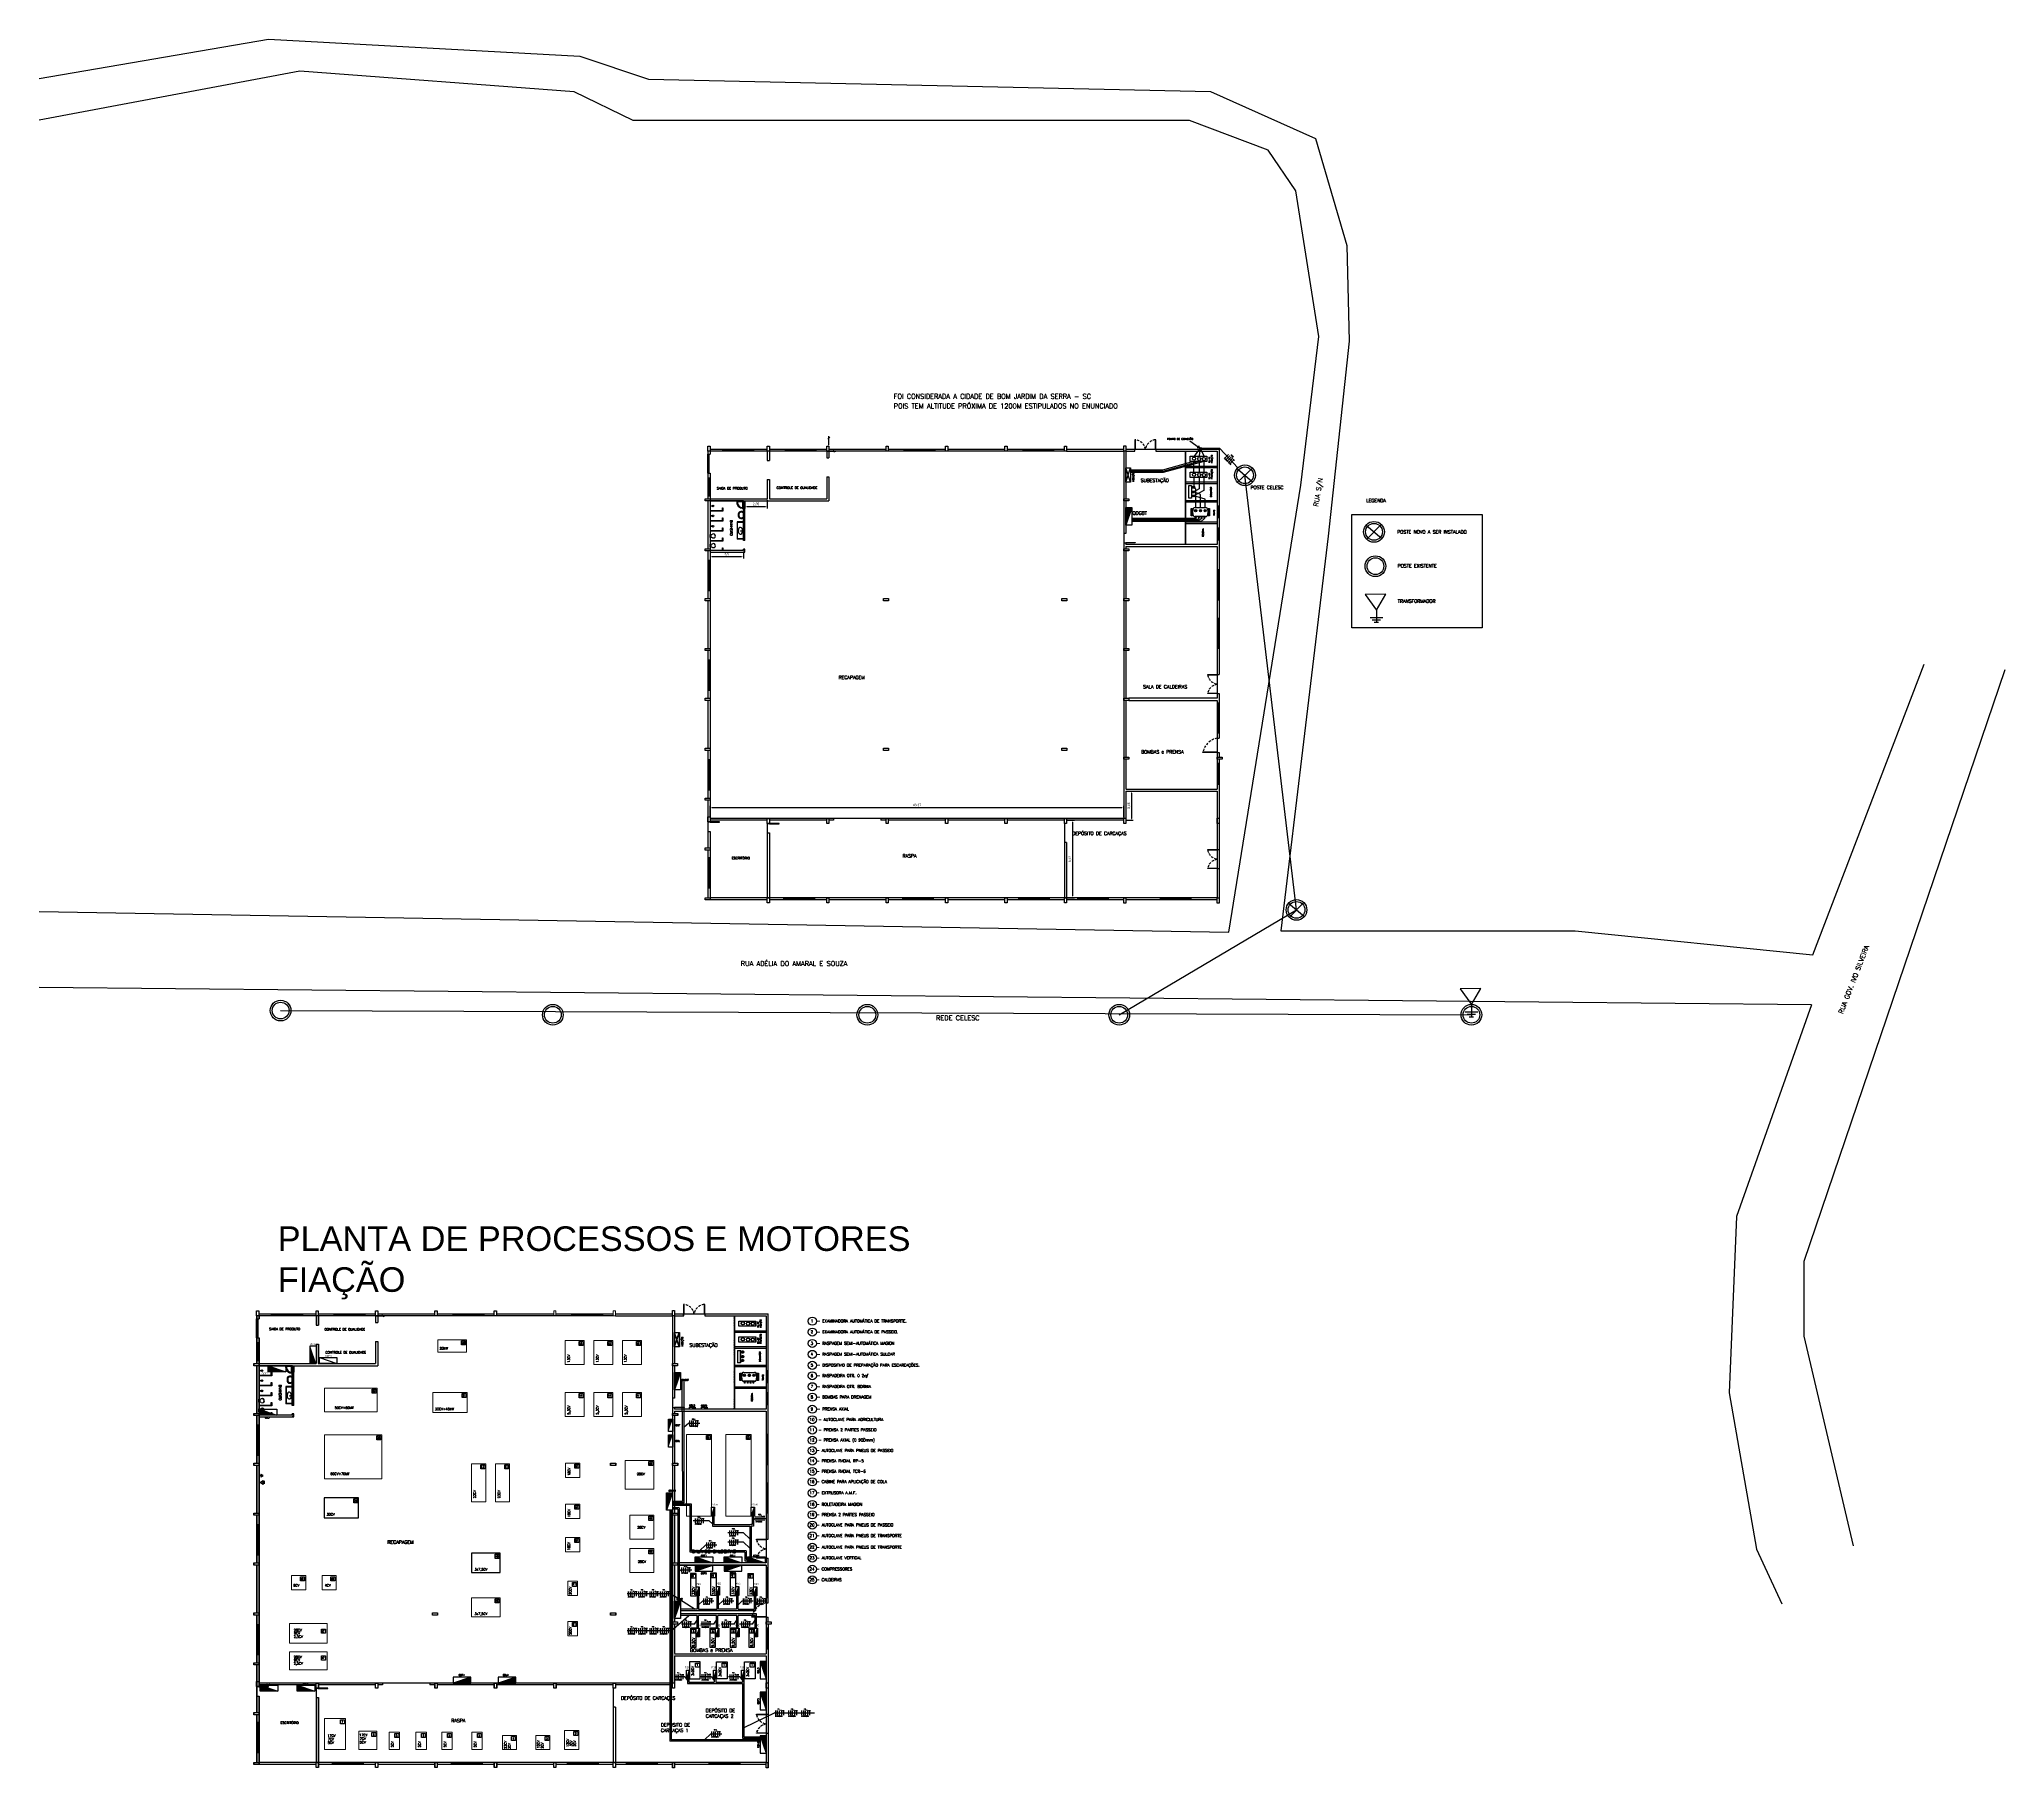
# Model space of a CAD drawing. Extents: x 202 to 641, y -96 to 322.
# Drawn here: x 201.6 to 407.6, y 140.7 to 322 of the extents above; entities that cross this region are included whole.
import ezdxf

# ---------------------------------------------------------------- set-up
doc = ezdxf.new("R2010")
doc.units = 0
doc.header["$MEASUREMENT"] = 0
doc.linetypes.add('DASHED2', pattern=[0.375, 0.25, -0.125])
for name, color, linetype in [('_ARQ', 5, 'Continuous'), ('_ARQ-TEXTO', 4, 'Continuous'), ('_COTAS', 4, 'Continuous'), ('_ELT-ELETROCALHAS', 1, 'Continuous'), ('_ELT-MAQUINAS-TEXTO', 4, 'Continuous'), ('_ELT-MÁQUINAS', 3, 'Continuous'), ('_ELT-PONTO', 2, 'Continuous'), ('_ELT-PONTO-TEXTO', 4, 'Continuous'), ('_ELT_ELETRODUTOS', 6, 'Continuous'), ('ELET_FIAÇÃO', 1, 'Continuous')]:
    doc.layers.add(name, color=color, linetype=linetype)
doc.styles.add('ARIAL', font='arial.ttf')
doc.styles.add('ROMANS', font='romans')
doc.styles.add('textstyle3', font='romans')
doc.styles.add('textstyle4', font='arial.ttf')
doc.styles.add('textstyle6', font='Standard')
doc.styles.add('textstyle7', font='romans__.ttf')
doc.dimstyles.new('QCADDimStyle', dxfattribs={"dimscale": 0, "dimtxt": 0.25, "dimasz": 0.2, "dimexe": 0.2, "dimexo": 0.1, "dimgap": 0.1, "dimtad": 1, "dimtxsty": 'Standard', "dimcen": 2.5, "dimadec": 1, "dimazin": 3, "dimtfac": 1, "dimtmove": 2, "dimatfit": 3, "dimarcsym": 0})

# ---------------------------------------------------------------- blocks, each defined once
blk = doc.blocks.new('_OBLIQUE')
at = {"color": 0, "linetype": 'ByBlock'}
blk.add_line((-0.5, -0.5), (0.5, 0.5), dxfattribs=at)
blk = doc.blocks.new('*D91')
at = {"layer": '_COTAS', "color": 0, "linetype": 'Continuous', "lineweight": -2, "transparency": 16777216}
for p, q in [((315.57, 243.14), (316.27, 243.14)), ((316.07, 242.94), (316.07, 240.29)), ((315.57, 240.09), (316.27, 240.09))]:
    blk.add_line(p, q, dxfattribs=at)
at = {"layer": '_COTAS', "color": 0, "linetype": 'Continuous', "transparency": 16777216}
for points in [[(316.03, 242.94), (316.1, 242.94), (316.07, 243.14)], [(316.03, 240.29), (316.1, 240.29), (316.07, 240.09)]]:
    blk.add_solid(points, dxfattribs=at)
at = {"layer": 'DEFPOINTS', "color": 0, "linetype": 'Continuous', "transparency": 16777216}
for p in [(315.47, 243.14), (315.47, 240.09), (316.07, 240.09)]:
    blk.add_point(p, dxfattribs=at)
at = {"layer": '_COTAS', "color": 0, "linetype": 'Continuous', "transparency": 16777216, "insert": (315.82, 241.62), "char_height": 0.25, "attachment_point": 5, "rotation": 90}
blk.add_mtext('3,06', dxfattribs=at)
blk = doc.blocks.new('*D92')
at = {"layer": '_COTAS', "color": 0, "linetype": 'Continuous', "lineweight": -2, "transparency": 16777216}
for p, q in [((309.37, 240.09), (310.1, 240.09)), ((309.9, 239.89), (309.9, 232.16)), ((309.37, 231.96), (310.1, 231.96))]:
    blk.add_line(p, q, dxfattribs=at)
at = {"layer": '_COTAS', "color": 0, "linetype": 'Continuous', "transparency": 16777216}
for points in [[(309.87, 239.89), (309.93, 239.89), (309.9, 240.09)], [(309.87, 232.16), (309.93, 232.16), (309.9, 231.96)]]:
    blk.add_solid(points, dxfattribs=at)
at = {"layer": 'DEFPOINTS', "color": 0, "linetype": 'Continuous', "transparency": 16777216}
for p in [(309.27, 240.09), (309.27, 231.96), (309.9, 231.96)]:
    blk.add_point(p, dxfattribs=at)
at = {"layer": '_COTAS', "color": 0, "linetype": 'Continuous', "transparency": 16777216, "insert": (309.65, 236.02), "char_height": 0.25, "attachment_point": 5, "rotation": 90}
blk.add_mtext('8,12', dxfattribs=at)
blk = doc.blocks.new('*D93')
at = {"layer": '_COTAS', "color": 0, "linetype": 'Continuous', "lineweight": -2, "transparency": 16777216}
for p, q in [((271.9, 240.39), (271.9, 241.62)), ((272.1, 241.42), (315.07, 241.42)), ((315.27, 240.41), (315.27, 241.62))]:
    blk.add_line(p, q, dxfattribs=at)
at = {"layer": '_COTAS', "color": 0, "linetype": 'Continuous', "transparency": 16777216}
for points in [[(272.1, 241.46), (272.1, 241.39), (271.9, 241.42)], [(315.07, 241.46), (315.07, 241.39), (315.27, 241.42)]]:
    blk.add_solid(points, dxfattribs=at)
at = {"layer": 'DEFPOINTS', "color": 0, "linetype": 'Continuous', "transparency": 16777216}
for p in [(315.27, 241.42), (271.9, 240.29), (315.27, 240.31)]:
    blk.add_point(p, dxfattribs=at)
at = {"layer": '_COTAS', "color": 0, "linetype": 'Continuous', "transparency": 16777216, "insert": (293.59, 241.67), "char_height": 0.25, "attachment_point": 5}
blk.add_mtext('43,37', dxfattribs=at)
blk = doc.blocks.new('*D94')
at = {"layer": '_COTAS', "color": 0, "linetype": 'Continuous', "lineweight": -2, "transparency": 16777216}
for p, q in [((271.9, 268.12), (271.9, 267.55)), ((275.4, 268.27), (275.4, 267.55)), ((272.1, 267.75), (275.2, 267.75))]:
    blk.add_line(p, q, dxfattribs=at)
at = {"layer": '_COTAS', "color": 0, "linetype": 'Continuous', "transparency": 16777216}
for points in [[(272.1, 267.78), (272.1, 267.71), (271.9, 267.75)], [(275.2, 267.78), (275.2, 267.71), (275.4, 267.75)]]:
    blk.add_solid(points, dxfattribs=at)
at = {"layer": 'DEFPOINTS', "color": 0, "linetype": 'Continuous', "transparency": 16777216}
for p in [(271.9, 268.22), (275.4, 268.37), (275.4, 267.75)]:
    blk.add_point(p, dxfattribs=at)
at = {"layer": '_COTAS', "color": 0, "linetype": 'Continuous', "transparency": 16777216, "insert": (273.65, 267.99), "char_height": 0.25, "attachment_point": 5}
blk.add_mtext('3,5', dxfattribs=at)
blk = doc.blocks.new('*D95')
at = {"layer": '_COTAS', "color": 0, "linetype": 'Continuous', "lineweight": -2, "transparency": 16777216}
for p, q in [((275.55, 273.47), (275.55, 272.79)), ((275.75, 272.99), (277.7, 272.99)), ((277.9, 273.7), (277.9, 272.79))]:
    blk.add_line(p, q, dxfattribs=at)
at = {"layer": '_COTAS', "color": 0, "linetype": 'Continuous', "transparency": 16777216}
for points in [[(275.75, 273.02), (275.75, 272.95), (275.55, 272.99)], [(277.7, 273.02), (277.7, 272.95), (277.9, 272.99)]]:
    blk.add_solid(points, dxfattribs=at)
at = {"layer": 'DEFPOINTS', "color": 0, "linetype": 'Continuous', "transparency": 16777216}
for p in [(275.55, 273.57), (277.9, 273.8), (277.9, 272.99)]:
    blk.add_point(p, dxfattribs=at)
at = {"layer": '_COTAS', "color": 0, "linetype": 'Continuous', "transparency": 16777216, "insert": (276.72, 273.23), "char_height": 0.25, "attachment_point": 5}
blk.add_mtext('2,35', dxfattribs=at)
blk = doc.blocks.new('FIACAO_LAMP_ELETRO_3FNT')
at = {"layer": 'ELET_FIAÇÃO', "color": 4, "linetype": 'Continuous'}
for p, q in [((0, -0.25), (0, 0.25)), ((0.2, -0.25), (0.2, 0.25)), ((0.4, -0.25), (0.4, 0.25)), ((0.6, 0.25), (0.5, 0.25)), ((0.6, 0.25), (0.6, -0.25)), ((0.7, 0.25), (0.9, 0.25)), ((0.8, 0.25), (0.8, -0.25))]:
    blk.add_line(p, q, dxfattribs=at)
at = {"layer": 'ELET_FIAÇÃO', "color": 4, "linetype": 'Continuous', "style": 'textstyle4'}
for tag, p in [('C', (0.22, 0.36)), ('B', (-0.04, -0.37))]:
    blk.add_attdef(tag, p, '', height=0.08, dxfattribs=at)
blk = doc.blocks.new('TOM_Trif_Baixa')
at = {"layer": '_ELT-PONTO'}
for p, q in [((-0.62, 0.11), (-0.46, 0.11)), ((-0.62, 0), (-0.46, 0)), ((-0.16, 0), (0, 0)), ((-0.62, -0.11), (-0.46, -0.11))]:
    blk.add_line(p, q, dxfattribs=at)
blk.add_lwpolyline([(-0.16, 0), (-0.46, 0.17), (-0.46, -0.17)], close=True, dxfattribs=at)
blk = doc.blocks.new('TOM_Monof_baixa')
at = {"layer": '_ELT-PONTO'}
for p, q in [((0.17, 0), (0, 0)), ((0.4, 0), (0.17, 0.13)), ((0.17, 0.13), (0.17, -0.13)), ((0.17, -0.13), (0.4, 0))]:
    blk.add_line(p, q, dxfattribs=at)

msp = doc.modelspace()

# ---------------------------------------------------------------- hatches: boundary and pattern name
at = {"layer": '_ARQ', "transparency": 33554687}
h = msp.add_hatch(dxfattribs=at)
h.set_pattern_fill('ANSI31', color=256, style=0, pattern_type=0)
h.set_pattern_definition([(45, (52.48076, 144.82692), (-0.08838835, 0.08838835), [])])
h.paths.add_polyline_path([(321.783, 278.796), (321.731, 278.796), (321.731, 268.996), (321.783, 268.996)], flags=0)
h = msp.add_hatch(dxfattribs=at)
h.set_pattern_fill('ANSI31', color=256, style=0, pattern_type=0)
h.set_pattern_definition([(45, (5.17517, 54.15784), (-0.08838835, 0.08838835), [])])
h.paths.add_polyline_path([(274.477, 188.127), (274.425, 188.127), (274.425, 178.327), (274.477, 178.327)], flags=0)
h = msp.add_hatch(dxfattribs=at)
h.set_pattern_fill('ANSI31', color=256, style=0, pattern_type=0)
h.set_pattern_definition([(45, (5.19323, 54.15784), (-0.08838835, 0.08838835), [])])
h.paths.add_polyline_path([(274.496, 188.127), (274.443, 188.127), (274.443, 178.327), (274.496, 178.327)], flags=0)
at = {"layer": '_ELT-PONTO', "linetype": 'Continuous', "transparency": 33554687}
h = msp.add_hatch(color=256, dxfattribs=at)
edge = h.paths.add_edge_path(flags=0)
edge.add_arc((322.606, 275.002), 0.111, 180, 360)
edge.add_arc((322.606, 275.002), 0.111, 0, 180)
edge = h.paths.add_edge_path(flags=0)
edge.add_arc((322.606, 275.002), 0.0492, 180, 360, ccw=False)
edge.add_arc((322.606, 275.002), 0.0492, 0, 180, ccw=False)
h = msp.add_hatch(color=256, dxfattribs=at)
edge = h.paths.add_edge_path(flags=0)
edge.add_arc((322.606, 274.518), 0.111, 180, 360)
edge.add_arc((322.606, 274.518), 0.111, 0, 180)
edge = h.paths.add_edge_path(flags=0)
edge.add_arc((322.606, 274.518), 0.0492, 180, 360, ccw=False)
edge.add_arc((322.606, 274.518), 0.0492, 0, 180, ccw=False)
h = msp.add_hatch(color=256, dxfattribs=at)
edge = h.paths.add_edge_path(flags=0)
edge.add_arc((322.606, 274.105), 0.111, 180, 360)
edge.add_arc((322.606, 274.105), 0.111, 0, 180)
edge = h.paths.add_edge_path(flags=0)
edge.add_arc((322.606, 274.105), 0.0492, 180, 360, ccw=False)
edge.add_arc((322.606, 274.105), 0.0492, 0, 180, ccw=False)
for points in [[(315.474, 271.029), (316.111, 272.869), (315.474, 272.869)], [(268.168, 180.36), (268.805, 182.2), (268.168, 182.2)], [(226.483, 177.696), (224.643, 178.333), (224.643, 177.696)], [(267.546, 176.01), (267.986, 177.283), (267.546, 177.283)], [(267.546, 174.361), (267.986, 175.634), (267.546, 175.634)], [(267.332, 167.742), (267.968, 169.583), (267.332, 169.583)], [(272.193, 162.21), (270.352, 162.847), (270.352, 162.21)], [(275.226, 162.21), (273.386, 162.847), (273.386, 162.21)], [(277.672, 162.21), (275.832, 162.847), (275.832, 162.21)], [(270.352, 161.981), (270.352, 161.344), (272.193, 161.981)], [(273.386, 161.981), (273.386, 161.344), (275.226, 161.981)], [(268.168, 156.382), (268.805, 158.222), (268.168, 158.222)], [(277.786, 151.889), (277.15, 151.889), (277.786, 150.048)], [(246.812, 149.618), (246.812, 150.254), (244.972, 149.618)], [(251.533, 149.618), (251.533, 150.254), (249.693, 149.618)], [(277.786, 148.662), (277.15, 148.662), (277.786, 146.822)], [(277.786, 144.099), (277.15, 144.099), (277.786, 142.259)]]:
    msp.add_hatch(color=256, dxfattribs=at).paths.add_polyline_path(points, flags=0)
h = msp.add_hatch(color=256, dxfattribs=at)
edge = h.paths.add_edge_path(flags=0)
edge.add_arc((322.802, 272.553), 0.111, 0, 180)
edge.add_arc((322.802, 272.553), 0.111, 180, 360)
edge = h.paths.add_edge_path(flags=0)
edge.add_arc((322.802, 272.553), 0.0492, 0, 180, ccw=False)
edge.add_arc((322.802, 272.553), 0.0492, 180, 360, ccw=False)
h = msp.add_hatch(color=256, dxfattribs=at)
edge = h.paths.add_edge_path(flags=0)
edge.add_arc((323.309, 272.553), 0.111, 270, 450)
edge.add_arc((323.309, 272.553), 0.111, 90, 270)
edge = h.paths.add_edge_path(flags=0)
edge.add_arc((323.309, 272.553), 0.0492, -90, 90, ccw=False)
edge.add_arc((323.309, 272.553), 0.0492, 90, 270, ccw=False)
h = msp.add_hatch(color=256, dxfattribs=at)
edge = h.paths.add_edge_path(flags=0)
edge.add_arc((323.811, 272.553), 0.111, 0, 180)
edge.add_arc((323.811, 272.553), 0.111, 180, 360)
edge = h.paths.add_edge_path(flags=0)
edge.add_arc((323.811, 272.553), 0.0492, 0, 180, ccw=False)
edge.add_arc((323.811, 272.553), 0.0492, 180, 360, ccw=False)
for points in [[(229.977, 184.969), (230.614, 183.129), (229.977, 183.129)], [(227.426, 182.241), (225.586, 182.878), (225.586, 182.241)], [(226.583, 148.776), (224.743, 149.416), (224.743, 148.776)], [(230.463, 148.766), (228.623, 149.406), (228.623, 148.766)]]:
    msp.add_hatch(color=256, dxfattribs=at).paths.add_polyline_path(points)
at = {"layer": '_ELT-PONTO', "linetype": 'Continuous', "lineweight": 0, "transparency": 33554687}
h = msp.add_hatch(color=256, dxfattribs=at)
edge = h.paths.add_edge_path(flags=0)
edge.add_arc((275.301, 184.333), 0.111, 180, 360)
edge.add_arc((275.301, 184.333), 0.111, 0, 180)
edge = h.paths.add_edge_path(flags=0)
edge.add_arc((275.301, 184.333), 0.0492, 180, 360, ccw=False)
edge.add_arc((275.301, 184.333), 0.0492, 0, 180, ccw=False)
h = msp.add_hatch(color=256, dxfattribs=at)
edge = h.paths.add_edge_path(flags=0)
edge.add_arc((275.301, 183.849), 0.111, 180, 360)
edge.add_arc((275.301, 183.849), 0.111, 0, 180)
edge = h.paths.add_edge_path(flags=0)
edge.add_arc((275.301, 183.849), 0.0492, 180, 360, ccw=False)
edge.add_arc((275.301, 183.849), 0.0492, 0, 180, ccw=False)
h = msp.add_hatch(color=256, dxfattribs=at)
edge = h.paths.add_edge_path(flags=0)
edge.add_arc((275.301, 183.435), 0.111, 180, 360)
edge.add_arc((275.301, 183.435), 0.111, 0, 180)
edge = h.paths.add_edge_path(flags=0)
edge.add_arc((275.301, 183.435), 0.0492, 180, 360, ccw=False)
edge.add_arc((275.301, 183.435), 0.0492, 0, 180, ccw=False)
at = {"layer": '_ELT-PONTO', "linetype": 'Continuous', "transparency": 33554687}
h = msp.add_hatch(color=256, dxfattribs=at)
edge = h.paths.add_edge_path(flags=0)
edge.add_arc((275.319, 184.333), 0.111, 180, 360)
edge.add_arc((275.319, 184.333), 0.111, 0, 180)
edge = h.paths.add_edge_path(flags=0)
edge.add_arc((275.319, 184.333), 0.0492, 180, 360, ccw=False)
edge.add_arc((275.319, 184.333), 0.0492, 0, 180, ccw=False)
h = msp.add_hatch(color=256, dxfattribs=at)
edge = h.paths.add_edge_path(flags=0)
edge.add_arc((275.319, 183.849), 0.111, 180, 360)
edge.add_arc((275.319, 183.849), 0.111, 0, 180)
edge = h.paths.add_edge_path(flags=0)
edge.add_arc((275.319, 183.849), 0.0492, 180, 360, ccw=False)
edge.add_arc((275.319, 183.849), 0.0492, 0, 180, ccw=False)
h = msp.add_hatch(color=256, dxfattribs=at)
edge = h.paths.add_edge_path(flags=0)
edge.add_arc((275.319, 183.435), 0.111, 180, 360)
edge.add_arc((275.319, 183.435), 0.111, 0, 180)
edge = h.paths.add_edge_path(flags=0)
edge.add_arc((275.319, 183.435), 0.0492, 180, 360, ccw=False)
edge.add_arc((275.319, 183.435), 0.0492, 0, 180, ccw=False)
at = {"layer": '_ELT-PONTO', "linetype": 'Continuous', "lineweight": 0, "transparency": 33554687}
h = msp.add_hatch(color=256, dxfattribs=at)
edge = h.paths.add_edge_path(flags=0)
edge.add_arc((275.496, 181.884), 0.111, 0, 180)
edge.add_arc((275.496, 181.884), 0.111, 180, 360)
edge = h.paths.add_edge_path(flags=0)
edge.add_arc((275.496, 181.884), 0.0492, 0, 180, ccw=False)
edge.add_arc((275.496, 181.884), 0.0492, 180, 360, ccw=False)
at = {"layer": '_ELT-PONTO', "linetype": 'Continuous', "transparency": 33554687}
h = msp.add_hatch(color=256, dxfattribs=at)
edge = h.paths.add_edge_path(flags=0)
edge.add_arc((275.514, 181.884), 0.111, 0, 180)
edge.add_arc((275.514, 181.884), 0.111, 180, 360)
edge = h.paths.add_edge_path(flags=0)
edge.add_arc((275.514, 181.884), 0.0492, 0, 180, ccw=False)
edge.add_arc((275.514, 181.884), 0.0492, 180, 360, ccw=False)
at = {"layer": '_ELT-PONTO', "linetype": 'Continuous', "lineweight": 0, "transparency": 33554687}
h = msp.add_hatch(color=256, dxfattribs=at)
edge = h.paths.add_edge_path(flags=0)
edge.add_arc((276.004, 181.884), 0.111, 270, 450)
edge.add_arc((276.004, 181.884), 0.111, 90, 270)
edge = h.paths.add_edge_path(flags=0)
edge.add_arc((276.004, 181.884), 0.0492, -90, 90, ccw=False)
edge.add_arc((276.004, 181.884), 0.0492, 90, 270, ccw=False)
at = {"layer": '_ELT-PONTO', "linetype": 'Continuous', "transparency": 33554687}
h = msp.add_hatch(color=256, dxfattribs=at)
edge = h.paths.add_edge_path(flags=0)
edge.add_arc((276.022, 181.884), 0.111, 270, 450)
edge.add_arc((276.022, 181.884), 0.111, 90, 270)
edge = h.paths.add_edge_path(flags=0)
edge.add_arc((276.022, 181.884), 0.0492, -90, 90, ccw=False)
edge.add_arc((276.022, 181.884), 0.0492, 90, 270, ccw=False)
at = {"layer": '_ELT-PONTO', "linetype": 'Continuous', "lineweight": 0, "transparency": 33554687}
h = msp.add_hatch(color=256, dxfattribs=at)
edge = h.paths.add_edge_path(flags=0)
edge.add_arc((276.505, 181.884), 0.111, 0, 180)
edge.add_arc((276.505, 181.884), 0.111, 180, 360)
edge = h.paths.add_edge_path(flags=0)
edge.add_arc((276.505, 181.884), 0.0492, 0, 180, ccw=False)
edge.add_arc((276.505, 181.884), 0.0492, 180, 360, ccw=False)
at = {"layer": '_ELT-PONTO', "linetype": 'Continuous', "transparency": 33554687}
h = msp.add_hatch(color=256, dxfattribs=at)
edge = h.paths.add_edge_path(flags=0)
edge.add_arc((276.523, 181.884), 0.111, 0, 180)
edge.add_arc((276.523, 181.884), 0.111, 180, 360)
edge = h.paths.add_edge_path(flags=0)
edge.add_arc((276.523, 181.884), 0.0492, 0, 180, ccw=False)
edge.add_arc((276.523, 181.884), 0.0492, 180, 360, ccw=False)
at = {"layer": '_ELT-PONTO', "linetype": 'Continuous'}
for points in [[(269.737, 178.534), (270.337, 178.327), (270.337, 178.534)], [(270.999, 178.534), (271.599, 178.327), (271.599, 178.534)]]:
    msp.add_hatch(color=256, dxfattribs=at).paths.add_polyline_path(points)
h = msp.add_hatch(color=256, dxfattribs=at)
h.dxf.hatch_style = 1
h.paths.add_polyline_path([(272.374, 168.051), (272.052, 167.119), (272.374, 167.119)])
h = msp.add_hatch(color=256, dxfattribs=at)
h.dxf.hatch_style = 1
h.paths.add_polyline_path([(276.545, 168.051), (276.222, 167.119), (276.545, 167.119)])
h = msp.add_hatch(color=256, dxfattribs=at)
h.dxf.hatch_style = 1
h.paths.add_polyline_path([(270.771, 159.708), (270.449, 158.776), (270.771, 158.776)])
h = msp.add_hatch(color=256, dxfattribs=at)
h.dxf.hatch_style = 1
h.paths.add_polyline_path([(272.88, 159.751), (272.558, 158.819), (272.88, 158.819)])
h = msp.add_hatch(color=256, dxfattribs=at)
h.dxf.hatch_style = 1
h.paths.add_polyline_path([(274.917, 159.737), (274.594, 158.805), (274.917, 158.805)])
h = msp.add_hatch(color=256, dxfattribs=at)
h.dxf.hatch_style = 1
h.paths.add_polyline_path([(276.79, 159.704), (276.467, 158.772), (276.79, 158.772)])
h = msp.add_hatch(color=256, dxfattribs=at)
h.dxf.hatch_style = 1
h.paths.add_polyline_path([(270.781, 155.384), (270.458, 154.452), (270.781, 154.452)])
h = msp.add_hatch(color=256, dxfattribs=at)
h.dxf.hatch_style = 1
h.paths.add_polyline_path([(272.806, 155.384), (272.484, 154.452), (272.806, 154.452)])
h = msp.add_hatch(color=256, dxfattribs=at)
h.dxf.hatch_style = 1
h.paths.add_polyline_path([(274.941, 155.384), (274.618, 154.452), (274.941, 154.452)])
h = msp.add_hatch(color=256, dxfattribs=at)
h.dxf.hatch_style = 1
h.paths.add_polyline_path([(276.875, 155.384), (276.552, 154.452), (276.875, 154.452)])
h = msp.add_hatch(color=256, dxfattribs=at)
h.dxf.hatch_style = 1
h.paths.add_polyline_path([(269.754, 150.984), (269.431, 150.052), (269.754, 150.052)])
h = msp.add_hatch(color=256, dxfattribs=at)
h.dxf.hatch_style = 1
h.paths.add_polyline_path([(272.578, 150.98), (272.256, 150.048), (272.578, 150.048)])
h = msp.add_hatch(color=256, dxfattribs=at)
h.dxf.hatch_style = 1
h.paths.add_polyline_path([(275.519, 150.98), (275.197, 150.048), (275.519, 150.048)])

# ---------------------------------------------------------------- linework, layer by layer
at = {"layer": '_ARQ', "linetype": 'Continuous'}
for p, q in [((284.357, 279.42), (284.357, 280.349)), ((271.67, 278.49), (271.899, 278.49)), ((271.709, 276.49), (271.709, 278.49)), ((271.735, 276.49), (271.735, 278.49)), ((309.045, 278.796), (271.899, 278.796)), ((271.899, 278.796), (271.899, 278.49)), ((277.899, 278.796), (277.899, 277.823)), ((278.128, 278.796), (278.128, 277.823)), ((284.128, 278.796), (284.128, 278.09)), ((284.228, 278.796), (285.091, 278.796)), ((284.357, 278.796), (284.357, 278.09)), ((316.429, 278.994), (318.639, 278.994)), ((316.429, 278.796), (316.429, 278.994)), ((318.639, 278.994), (318.639, 278.796)), ((271.67, 276.49), (271.899, 276.49)), ((271.899, 276.49), (271.899, 239.926)), ((277.899, 277.823), (278.128, 277.823)), ((284.128, 278.09), (284.357, 278.09)), ((277.899, 275.823), (277.899, 273.796)), ((277.899, 275.823), (278.128, 275.823)), ((278.128, 275.823), (278.128, 273.796)), ((284.128, 276.09), (284.128, 273.796)), ((284.128, 276.09), (284.357, 276.09)), ((284.357, 276.09), (284.357, 273.567)), ((271.899, 273.796), (277.899, 273.796)), ((271.899, 273.567), (284.357, 273.567)), ((274.787, 273.51), (275.339, 273.51)), ((275.339, 272.888), (275.339, 273.51)), ((275.354, 272.313), (275.354, 271.875)), ((275.549, 273.467), (275.549, 272.874)), ((278.128, 273.796), (284.128, 273.796)), ((315.474, 273.567), (315.474, 270.175)), ((275.099, 270.421), (275.296, 270.421)), ((275.099, 270.399), (275.099, 270.421)), ((275.295, 270.399), (275.099, 270.399)), ((275.31, 270.409), (275.294, 270.409)), ((275.31, 270.408), (275.294, 270.408)), ((275.31, 270.407), (275.294, 270.407)), ((275.304, 270.433), (275.315, 270.422)), ((275.304, 270.383), (275.315, 270.395)), ((275.305, 270.434), (275.316, 270.422)), ((275.305, 270.382), (275.316, 270.394)), ((275.306, 270.435), (275.317, 270.423)), ((275.306, 270.381), (275.317, 270.393)), ((275.329, 270.429), (275.329, 270.444)), ((275.329, 270.372), (275.329, 270.387)), ((275.33, 270.429), (275.33, 270.444)), ((275.33, 270.372), (275.33, 270.387)), ((275.332, 270.429), (275.332, 270.444)), ((275.332, 270.372), (275.332, 270.387)), ((275.344, 270.423), (275.355, 270.434)), ((275.344, 270.393), (275.355, 270.381)), ((275.345, 270.422), (275.356, 270.433)), ((275.345, 270.393), (275.356, 270.382)), ((275.346, 270.421), (275.357, 270.433)), ((275.346, 270.395), (275.357, 270.383)), ((275.351, 270.409), (275.367, 270.409)), ((275.351, 270.408), (275.367, 270.408)), ((275.351, 270.407), (275.367, 270.407)), ((315.474, 270.175), (315.274, 270.175)), ((275.399, 268.367), (275.399, 268.509)), ((275.549, 268.217), (275.549, 268.509)), ((325.074, 255.373), (325.074, 253.373)), ((325.074, 252.65), (325.074, 248.709)), ((325.074, 248.709), (325.074, 247.269)), ((325.074, 248.709), (325.274, 248.709)), ((315.474, 246.48), (315.474, 243.395)), ((325.074, 247.209), (325.274, 247.209)), ((315.474, 243.144), (315.474, 240.31)), ((271.67, 239.926), (271.899, 239.926)), ((277.899, 239.762), (277.899, 231.962)), ((277.899, 239.762), (278.128, 239.762)), ((284.856, 240.287), (284.856, 240.087)), ((289.809, 240.287), (289.809, 240.087)), ((309.045, 239.762), (309.045, 231.962)), ((271.67, 238.926), (271.899, 238.926)), ((271.899, 238.926), (271.899, 231.962)), ((277.899, 238.762), (278.128, 238.762)), ((278.128, 238.762), (278.128, 231.962)), ((309.274, 237.762), (309.045, 237.762)), ((309.274, 237.762), (309.274, 231.962)), ((325.074, 236.988), (325.074, 235.048)), ((261.739, 188.127), (224.364, 188.127)), ((224.364, 187.821), (224.593, 187.821)), ((224.382, 187.821), (224.611, 187.821)), ((224.403, 185.821), (224.403, 187.821)), ((224.422, 185.821), (224.422, 187.821)), ((224.429, 185.821), (224.429, 187.821)), ((224.447, 185.821), (224.447, 187.821)), ((224.593, 188.127), (224.593, 187.821)), ((261.757, 188.127), (224.611, 188.127)), ((224.611, 188.127), (224.611, 187.821)), ((230.593, 188.127), (230.593, 187.153)), ((230.611, 188.127), (230.611, 187.153)), ((230.822, 188.127), (230.822, 187.153)), ((230.84, 188.127), (230.84, 187.153)), ((236.822, 188.127), (236.822, 187.421)), ((236.84, 188.127), (236.84, 187.421)), ((236.94, 188.127), (237.803, 188.127)), ((237.052, 188.127), (237.052, 187.421)), ((237.07, 188.127), (237.07, 187.421)), ((269.123, 188.127), (269.123, 188.325)), ((269.123, 188.325), (271.333, 188.325)), ((269.141, 188.325), (271.351, 188.325)), ((269.141, 188.127), (269.141, 188.325)), ((271.333, 188.325), (271.333, 188.127)), ((271.351, 188.325), (271.351, 188.127)), ((224.364, 185.821), (224.593, 185.821)), ((224.382, 185.821), (224.611, 185.821)), ((224.593, 185.821), (224.593, 149.257)), ((224.611, 185.821), (224.611, 149.257)), ((230.593, 187.153), (230.822, 187.153)), ((230.611, 187.153), (230.84, 187.153)), ((236.822, 187.421), (237.052, 187.421)), ((236.84, 187.421), (237.07, 187.421)), ((230.593, 185.153), (230.822, 185.153)), ((230.593, 185.153), (230.593, 183.127)), ((230.611, 185.153), (230.611, 183.127)), ((230.611, 185.153), (230.84, 185.153)), ((230.822, 185.153), (230.822, 183.127)), ((230.84, 185.153), (230.84, 183.127)), ((236.822, 185.421), (237.052, 185.421)), ((236.822, 185.421), (236.822, 183.127)), ((236.84, 185.421), (236.84, 183.127)), ((236.84, 185.421), (237.07, 185.421)), ((237.052, 185.421), (237.052, 182.898)), ((237.07, 185.421), (237.07, 182.898)), ((224.593, 183.127), (230.593, 183.127)), ((224.593, 182.898), (237.052, 182.898)), ((224.611, 183.127), (230.611, 183.127)), ((224.611, 182.898), (237.07, 182.898)), ((227.481, 182.841), (228.033, 182.841)), ((227.499, 182.841), (228.051, 182.841)), ((228.033, 182.219), (228.033, 182.841)), ((228.048, 181.644), (228.048, 181.206)), ((228.051, 182.219), (228.051, 182.841)), ((228.066, 181.644), (228.066, 181.206)), ((228.261, 182.798), (228.261, 182.205)), ((230.822, 183.127), (236.822, 183.127)), ((230.84, 183.127), (236.84, 183.127)), ((268.168, 182.898), (268.168, 179.506)), ((227.794, 179.752), (227.991, 179.752)), ((227.794, 179.73), (227.794, 179.752)), ((227.99, 179.73), (227.794, 179.73)), ((227.812, 179.752), (228.009, 179.752)), ((227.812, 179.73), (227.812, 179.752)), ((228.008, 179.73), (227.812, 179.73)), ((228.004, 179.74), (227.988, 179.74)), ((228.004, 179.739), (227.988, 179.739)), ((228.004, 179.738), (227.988, 179.738)), ((227.998, 179.764), (228.009, 179.752)), ((227.998, 179.714), (228.009, 179.725)), ((227.999, 179.764), (228.01, 179.753)), ((227.999, 179.713), (228.01, 179.724)), ((228, 179.766), (228.011, 179.754)), ((228, 179.712), (228.011, 179.724)), ((228.022, 179.74), (228.007, 179.74)), ((228.022, 179.739), (228.007, 179.739)), ((228.022, 179.738), (228.007, 179.738)), ((228.016, 179.764), (228.027, 179.752)), ((228.016, 179.714), (228.027, 179.725)), ((228.017, 179.764), (228.028, 179.753)), ((228.017, 179.713), (228.028, 179.724)), ((228.018, 179.766), (228.029, 179.754)), ((228.018, 179.712), (228.029, 179.724)), ((228.023, 179.759), (228.023, 179.775)), ((228.023, 179.703), (228.023, 179.718)), ((228.025, 179.759), (228.025, 179.775)), ((228.025, 179.703), (228.025, 179.718)), ((228.026, 179.759), (228.026, 179.775)), ((228.026, 179.703), (228.026, 179.718)), ((228.038, 179.724), (228.05, 179.712)), ((228.039, 179.754), (228.05, 179.765)), ((228.04, 179.753), (228.051, 179.764)), ((228.04, 179.725), (228.052, 179.714)), ((228.04, 179.724), (228.051, 179.713)), ((228.041, 179.752), (228.052, 179.763)), ((228.042, 179.759), (228.042, 179.775)), ((228.042, 179.703), (228.042, 179.718)), ((228.043, 179.759), (228.043, 179.775)), ((228.043, 179.703), (228.043, 179.718)), ((228.044, 179.759), (228.044, 179.775)), ((228.044, 179.703), (228.044, 179.718)), ((228.045, 179.74), (228.061, 179.74)), ((228.045, 179.739), (228.061, 179.739)), ((228.045, 179.738), (228.061, 179.738)), ((228.056, 179.724), (228.068, 179.712)), ((228.057, 179.754), (228.068, 179.765)), ((228.058, 179.753), (228.069, 179.764)), ((228.058, 179.725), (228.07, 179.714)), ((228.058, 179.724), (228.069, 179.713)), ((228.059, 179.752), (228.07, 179.763)), ((228.063, 179.74), (228.079, 179.74)), ((228.063, 179.739), (228.079, 179.739)), ((228.063, 179.738), (228.079, 179.738)), ((268.168, 179.506), (267.968, 179.506)), ((268.186, 179.506), (267.986, 179.506)), ((228.093, 177.698), (228.093, 177.84)), ((228.111, 177.698), (228.111, 177.84)), ((228.243, 177.548), (228.243, 177.84)), ((228.261, 177.548), (228.261, 177.84)), ((277.768, 164.704), (277.768, 162.704)), ((277.786, 164.704), (277.786, 162.704)), ((277.768, 161.981), (277.768, 158.04)), ((277.768, 158.04), (277.968, 158.04)), ((277.768, 158.04), (277.768, 156.6)), ((277.786, 158.04), (277.786, 156.6)), ((277.786, 158.04), (277.986, 158.04)), ((268.168, 155.811), (268.168, 152.726)), ((277.768, 156.54), (277.968, 156.54)), ((277.786, 156.54), (277.986, 156.54)), ((268.168, 152.475), (268.168, 149.641)), ((224.364, 149.257), (224.593, 149.257)), ((224.382, 149.257), (224.611, 149.257)), ((230.593, 149.093), (230.593, 141.293)), ((230.593, 149.093), (230.822, 149.093)), ((230.611, 149.093), (230.611, 141.293)), ((230.611, 149.093), (230.84, 149.093)), ((237.55, 149.618), (237.55, 149.418)), ((237.568, 149.618), (237.568, 149.418)), ((242.503, 149.618), (242.503, 149.418)), ((242.521, 149.618), (242.521, 149.418)), ((261.739, 149.093), (261.739, 141.293)), ((261.757, 149.093), (261.757, 141.293)), ((224.364, 148.257), (224.593, 148.257)), ((224.382, 148.257), (224.611, 148.257)), ((224.593, 148.257), (224.593, 141.293)), ((224.611, 148.257), (224.611, 141.293)), ((230.593, 148.093), (230.822, 148.093)), ((230.611, 148.093), (230.84, 148.093)), ((230.822, 148.093), (230.822, 141.293)), ((230.84, 148.093), (230.84, 141.293)), ((261.968, 147.093), (261.739, 147.093)), ((261.986, 147.093), (261.757, 147.093)), ((261.968, 147.093), (261.968, 141.293)), ((261.986, 147.093), (261.986, 141.293))]:
    msp.add_line(p, q, dxfattribs=at)
at = {"layer": '_ARQ'}
for p, q in [((271.67, 278.796), (271.67, 273.796)), ((271.899, 278.996), (277.899, 278.996)), ((273.242, 278.796), (273.242, 278.999)), ((273.242, 278.934), (276.439, 278.934)), ((273.242, 278.88), (276.439, 278.88)), ((276.442, 278.999), (276.442, 278.796)), ((278.128, 278.996), (284.128, 278.996)), ((279.801, 278.793), (279.801, 278.996)), ((279.801, 278.931), (282.998, 278.931)), ((279.801, 278.878), (282.998, 278.878)), ((283.001, 278.996), (283.001, 278.793)), ((284.357, 278.996), (290.357, 278.996)), ((290.586, 278.996), (296.586, 278.996)), ((292.259, 278.793), (292.259, 278.996)), ((292.259, 278.931), (295.457, 278.931)), ((292.259, 278.878), (295.457, 278.878)), ((295.459, 278.996), (295.459, 278.793)), ((296.816, 278.996), (302.816, 278.996)), ((303.045, 278.996), (309.045, 278.996)), ((304.718, 278.793), (304.718, 278.996)), ((304.718, 278.931), (307.915, 278.931)), ((304.718, 278.878), (307.915, 278.878)), ((307.918, 278.996), (307.918, 278.793)), ((309.274, 278.996), (315.271, 278.996)), ((309.274, 278.796), (315.274, 278.796)), ((315.274, 278.796), (315.274, 240.31)), ((315.474, 278.996), (325.274, 278.996)), ((315.474, 278.796), (315.474, 273.796)), ((315.474, 278.796), (316.429, 278.796)), ((318.639, 278.796), (325.074, 278.796)), ((321.731, 268.996), (321.731, 278.796)), ((321.783, 268.996), (321.783, 278.796)), ((325.074, 278.796), (325.074, 268.996)), ((325.274, 278.996), (325.274, 255.373)), ((321.783, 277.216), (325.074, 277.216)), ((321.783, 277.066), (325.074, 277.066)), ((327.166, 276.984), (328.788, 275.539)), ((328.776, 276.998), (327.178, 275.526)), ((333.379, 230.689), (327.977, 276.262)), ((271.696, 275.982), (271.899, 275.982)), ((271.899, 274.089), (271.696, 274.089)), ((271.781, 275.982), (271.781, 274.091)), ((271.834, 275.982), (271.834, 274.091)), ((321.783, 275.566), (325.074, 275.566)), ((321.783, 275.416), (325.074, 275.416)), ((271.67, 273.567), (271.67, 268.567)), ((271.899, 273.567), (271.899, 265.217)), ((275.399, 273.567), (271.899, 273.567)), ((271.899, 273.067), (272.129, 273.067)), ((271.899, 272.567), (273.199, 272.567)), ((273.249, 272.517), (271.899, 272.517)), ((271.899, 272.029), (272.129, 272.029)), ((272.129, 273.017), (271.905, 273.017)), ((272.129, 271.979), (271.905, 271.979)), ((272.129, 273.067), (272.129, 273.017)), ((272.129, 272.029), (272.129, 271.979)), ((273.199, 272.567), (273.199, 272.867)), ((273.199, 272.867), (273.249, 272.867)), ((273.249, 272.867), (273.249, 272.517)), ((275.399, 269.409), (275.399, 273.567)), ((275.549, 269.409), (275.549, 273.567)), ((321.783, 273.616), (325.074, 273.616)), ((321.783, 273.466), (325.074, 273.466)), ((325.074, 273.071), (325.277, 273.071)), ((325.139, 271.821), (325.139, 273.071)), ((325.192, 271.821), (325.192, 273.071)), ((271.899, 271.517), (273.199, 271.517)), ((273.249, 271.467), (271.899, 271.467)), ((271.899, 270.949), (272.129, 270.949)), ((271.899, 270.467), (273.199, 270.467)), ((273.249, 270.417), (271.899, 270.417)), ((272.129, 270.899), (271.905, 270.899)), ((272.129, 270.949), (272.129, 270.899)), ((273.199, 271.817), (273.249, 271.817)), ((273.199, 271.517), (273.199, 271.817)), ((273.199, 270.767), (273.249, 270.767)), ((273.199, 270.467), (273.199, 270.767)), ((273.249, 271.817), (273.249, 271.467)), ((273.249, 270.767), (273.249, 270.417)), ((274.738, 271.392), (274.738, 269.575)), ((275.399, 271.392), (274.738, 271.392)), ((321.783, 271.366), (325.074, 271.366)), ((321.783, 271.216), (325.074, 271.216)), ((325.071, 270.76), (325.274, 270.76)), ((325.074, 271.821), (325.277, 271.821)), ((325.136, 269.509), (325.136, 270.76)), ((325.189, 269.509), (325.189, 270.76)), ((340.666, 271.023), (342.34, 269.638)), ((342.257, 271.112), (340.749, 269.549)), ((271.67, 268.337), (271.67, 263.337)), ((271.899, 269.417), (273.199, 269.417)), ((273.249, 269.367), (271.899, 269.367)), ((275.399, 268.367), (271.899, 268.367)), ((271.899, 268.217), (275.549, 268.217)), ((273.199, 269.417), (273.199, 269.717)), ((273.199, 269.717), (273.249, 269.717)), ((273.199, 268.667), (273.249, 268.667)), ((273.199, 268.367), (273.199, 268.667)), ((273.249, 269.717), (273.249, 269.367)), ((273.249, 268.667), (273.249, 268.367)), ((275.399, 269.575), (274.738, 269.575)), ((275.549, 269.409), (275.399, 269.409)), ((275.549, 268.509), (275.399, 268.509)), ((275.549, 268.217), (275.399, 268.217)), ((315.274, 269.175), (315.474, 269.175)), ((315.474, 269.175), (315.474, 268.996)), ((325.074, 268.996), (315.474, 268.996)), ((315.474, 268.796), (325.074, 268.796)), ((315.474, 268.796), (315.474, 268.567)), ((315.474, 268.337), (315.474, 263.337)), ((325.071, 269.509), (325.274, 269.509)), ((325.074, 268.796), (325.074, 255.373)), ((271.696, 267.361), (271.899, 267.361)), ((271.781, 267.361), (271.781, 264.164)), ((271.834, 267.361), (271.834, 264.164)), ((325.074, 266.378), (325.274, 266.378)), ((325.136, 263.178), (325.136, 266.376)), ((325.189, 263.178), (325.189, 266.376)), ((271.899, 264.161), (271.696, 264.161)), ((342.747, 263.789), (340.576, 263.759)), ((340.576, 263.759), (341.752, 262.132)), ((341.752, 262.132), (342.747, 263.789)), ((271.67, 263.108), (271.67, 258.108)), ((315.474, 263.108), (315.474, 258.108)), ((325.274, 263.178), (325.074, 263.178)), ((341.752, 262.132), (341.752, 260.806)), ((325.074, 261.289), (325.274, 261.289)), ((325.136, 258.089), (325.136, 261.286)), ((325.189, 258.089), (325.189, 261.286)), ((341.752, 261.302), (341.091, 261.302)), ((341.752, 261.06), (341.311, 261.06)), ((341.752, 260.811), (341.532, 260.811)), ((342.413, 261.302), (341.752, 261.302)), ((342.192, 261.06), (341.752, 261.06)), ((341.972, 260.811), (341.752, 260.811)), ((271.67, 257.879), (271.67, 252.879)), ((315.474, 257.879), (315.474, 252.879)), ((325.274, 258.089), (325.074, 258.089)), ((271.696, 256.902), (271.899, 256.902)), ((271.781, 256.902), (271.781, 253.705)), ((271.834, 256.902), (271.834, 253.705)), ((271.899, 253.702), (271.696, 253.702)), ((325.074, 255.373), (325.274, 255.373)), ((271.67, 252.65), (271.67, 247.65)), ((315.474, 252.65), (315.474, 246.709)), ((325.074, 252.879), (315.798, 252.879)), ((315.798, 252.65), (325.074, 252.65)), ((325.071, 252.419), (325.274, 252.419)), ((325.074, 253.373), (325.274, 253.373)), ((325.074, 253.373), (325.074, 252.879)), ((325.136, 249.219), (325.136, 252.416)), ((325.189, 249.219), (325.189, 252.416)), ((325.274, 253.373), (325.274, 248.709)), ((271.67, 247.421), (271.67, 242.421)), ((325.274, 249.219), (325.071, 249.219)), ((271.696, 246.444), (271.899, 246.444)), ((271.781, 246.444), (271.781, 243.247)), ((271.834, 246.444), (271.834, 243.247)), ((325.074, 247.209), (325.074, 243.367)), ((325.074, 246.088), (325.277, 246.088)), ((325.139, 243.834), (325.139, 246.085)), ((325.192, 243.834), (325.192, 246.085)), ((325.274, 247.209), (325.274, 246.709)), ((325.274, 246.48), (325.274, 231.762)), ((271.899, 243.244), (271.696, 243.244)), ((315.474, 243.367), (325.074, 243.367)), ((315.474, 243.144), (325.074, 243.144)), ((325.277, 243.834), (325.074, 243.834)), ((325.074, 243.144), (325.074, 231.962)), ((271.67, 242.191), (271.67, 237.191)), ((315.271, 240.287), (271.899, 240.287)), ((277.899, 240.087), (271.899, 240.087)), ((284.128, 240.087), (278.128, 240.087)), ((284.856, 240.087), (284.357, 240.087)), ((290.357, 240.087), (289.809, 240.087)), ((296.586, 240.087), (290.586, 240.087)), ((302.816, 240.087), (296.816, 240.087)), ((309.045, 240.087), (303.045, 240.087)), ((315.274, 240.087), (309.274, 240.087)), ((271.67, 236.962), (271.67, 231.962)), ((325.074, 237.018), (325.274, 237.018)), ((271.696, 236.183), (271.899, 236.183)), ((271.781, 236.183), (271.781, 232.986)), ((271.834, 236.183), (271.834, 232.986)), ((325.074, 235.018), (325.274, 235.018)), ((271.899, 232.983), (271.696, 232.983)), ((325.074, 231.962), (271.899, 231.962)), ((277.899, 231.762), (271.899, 231.762)), ((284.128, 231.762), (278.128, 231.762)), ((279.634, 231.762), (279.634, 231.965)), ((279.634, 231.9), (282.831, 231.9)), ((279.634, 231.847), (282.831, 231.847)), ((282.834, 231.965), (282.834, 231.762)), ((290.357, 231.762), (284.357, 231.762)), ((296.586, 231.762), (290.586, 231.762)), ((292.092, 231.762), (292.092, 231.965)), ((292.092, 231.9), (295.29, 231.9)), ((292.092, 231.847), (295.29, 231.847)), ((295.292, 231.965), (295.292, 231.762)), ((302.816, 231.762), (296.816, 231.762)), ((309.045, 231.762), (303.045, 231.762)), ((304.257, 231.762), (304.257, 231.965)), ((304.257, 231.9), (307.454, 231.9)), ((304.257, 231.847), (307.454, 231.847)), ((307.457, 231.965), (307.457, 231.762)), ((315.271, 231.762), (309.274, 231.762)), ((310.438, 231.762), (310.438, 231.965)), ((310.438, 231.9), (313.635, 231.9)), ((310.438, 231.847), (313.635, 231.847)), ((313.638, 231.965), (313.638, 231.762)), ((325.071, 231.762), (315.474, 231.762)), ((319.115, 231.762), (319.115, 231.965)), ((319.115, 231.9), (322.312, 231.9)), ((319.115, 231.847), (322.312, 231.847)), ((322.315, 231.965), (322.315, 231.762)), ((332.542, 231.381), (334.216, 229.997)), ((334.133, 231.471), (332.625, 229.907)), ((314.794, 219.695), (333.379, 230.689)), ((352.709, 222.438), (350.539, 222.408)), ((350.539, 222.408), (351.714, 220.781)), ((351.714, 220.781), (352.709, 222.438)), ((351.714, 220.781), (351.714, 219.455)), ((226.878, 220.136), (351.714, 219.695)), ((351.714, 219.95), (351.053, 219.95)), ((351.714, 219.709), (351.274, 219.709)), ((351.714, 219.46), (351.494, 219.46)), ((352.375, 219.95), (351.714, 219.95)), ((352.155, 219.709), (351.714, 219.709)), ((351.935, 219.46), (351.714, 219.46)), ((224.364, 188.127), (224.364, 183.127)), ((224.382, 188.127), (224.382, 183.127)), ((224.593, 188.327), (230.593, 188.327)), ((224.611, 188.327), (230.611, 188.327)), ((225.937, 188.127), (225.937, 188.33)), ((225.937, 188.265), (229.134, 188.265)), ((225.937, 188.211), (229.134, 188.211)), ((225.955, 188.127), (225.955, 188.33)), ((225.955, 188.265), (229.152, 188.265)), ((225.955, 188.211), (229.152, 188.211)), ((229.137, 188.33), (229.137, 188.127)), ((229.155, 188.33), (229.155, 188.127)), ((230.822, 188.327), (236.822, 188.327)), ((230.84, 188.327), (236.84, 188.327)), ((232.495, 188.124), (232.495, 188.327)), ((232.495, 188.262), (235.693, 188.262)), ((232.495, 188.209), (235.693, 188.209)), ((232.513, 188.124), (232.513, 188.327)), ((232.513, 188.262), (235.711, 188.262)), ((232.513, 188.209), (235.711, 188.209)), ((235.695, 188.327), (235.695, 188.124)), ((235.713, 188.327), (235.713, 188.124)), ((237.052, 188.327), (243.052, 188.327)), ((237.07, 188.327), (243.07, 188.327)), ((243.281, 188.327), (249.281, 188.327)), ((243.299, 188.327), (249.299, 188.327)), ((244.954, 188.124), (244.954, 188.327)), ((244.954, 188.262), (248.151, 188.262)), ((244.954, 188.209), (248.151, 188.209)), ((244.972, 188.124), (244.972, 188.327)), ((244.972, 188.262), (248.169, 188.262)), ((244.972, 188.209), (248.169, 188.209)), ((248.154, 188.327), (248.154, 188.124)), ((248.172, 188.327), (248.172, 188.124)), ((249.51, 188.327), (255.51, 188.327)), ((249.528, 188.327), (255.528, 188.327)), ((255.739, 188.327), (261.739, 188.327)), ((255.757, 188.327), (261.757, 188.327)), ((257.412, 188.124), (257.412, 188.327)), ((257.412, 188.262), (260.609, 188.262)), ((257.412, 188.209), (260.609, 188.209)), ((257.43, 188.124), (257.43, 188.327)), ((257.43, 188.262), (260.627, 188.262)), ((257.43, 188.209), (260.627, 188.209)), ((260.612, 188.327), (260.612, 188.124)), ((260.63, 188.327), (260.63, 188.124)), ((261.968, 188.327), (267.966, 188.327)), ((261.968, 188.127), (267.968, 188.127)), ((261.986, 188.327), (267.984, 188.327)), ((261.986, 188.127), (267.986, 188.127)), ((267.968, 188.127), (267.968, 149.641)), ((268.168, 188.327), (277.968, 188.327)), ((268.168, 188.127), (269.123, 188.127)), ((268.168, 188.127), (268.168, 183.127)), ((268.186, 188.327), (277.986, 188.327)), ((268.186, 188.127), (269.141, 188.127)), ((271.333, 188.127), (277.768, 188.127)), ((271.351, 188.127), (277.786, 188.127)), ((274.443, 178.327), (274.443, 188.127)), ((274.477, 178.327), (274.477, 188.127)), ((274.496, 178.327), (274.496, 188.127)), ((277.786, 188.127), (277.786, 178.327)), ((277.968, 188.327), (277.968, 164.704)), ((274.477, 186.547), (277.768, 186.547)), ((274.477, 186.397), (277.768, 186.397)), ((274.496, 186.547), (277.786, 186.547)), ((274.496, 186.397), (277.786, 186.397)), ((224.39, 185.313), (224.593, 185.313)), ((224.593, 183.42), (224.39, 183.42)), ((224.408, 185.313), (224.611, 185.313)), ((224.611, 183.42), (224.408, 183.42)), ((224.475, 185.313), (224.475, 183.422)), ((224.493, 185.313), (224.493, 183.422)), ((224.528, 185.313), (224.528, 183.422)), ((224.546, 185.313), (224.546, 183.422)), ((274.477, 184.897), (277.768, 184.897)), ((274.477, 184.747), (277.768, 184.747)), ((274.496, 184.897), (277.786, 184.897)), ((274.496, 184.747), (277.786, 184.747)), ((224.364, 182.898), (224.364, 177.898)), ((224.382, 182.898), (224.382, 177.898)), ((224.593, 182.898), (224.593, 174.548)), ((228.093, 182.898), (224.593, 182.898)), ((224.593, 182.398), (224.823, 182.398)), ((224.593, 181.898), (225.893, 181.898)), ((225.943, 181.848), (224.593, 181.848)), ((224.593, 181.36), (224.823, 181.36)), ((224.823, 182.348), (224.599, 182.348)), ((224.611, 182.898), (224.611, 174.548)), ((228.111, 182.898), (224.611, 182.898)), ((224.611, 182.398), (224.841, 182.398)), ((224.611, 181.898), (225.911, 181.898)), ((225.961, 181.848), (224.611, 181.848)), ((224.611, 181.36), (224.841, 181.36)), ((224.841, 182.348), (224.617, 182.348)), ((224.823, 182.398), (224.823, 182.348)), ((224.823, 181.36), (224.823, 181.31)), ((224.841, 182.398), (224.841, 182.348)), ((224.841, 181.36), (224.841, 181.31)), ((225.893, 182.198), (225.943, 182.198)), ((225.893, 181.898), (225.893, 182.198)), ((225.911, 181.898), (225.911, 182.198)), ((225.911, 182.198), (225.961, 182.198)), ((225.943, 182.198), (225.943, 181.848)), ((225.961, 182.198), (225.961, 181.848)), ((228.093, 178.74), (228.093, 182.898)), ((228.111, 178.74), (228.111, 182.898)), ((228.243, 178.74), (228.243, 182.898)), ((228.261, 178.74), (228.261, 182.898)), ((274.477, 182.947), (277.768, 182.947)), ((274.477, 182.797), (277.768, 182.797)), ((274.496, 182.947), (277.786, 182.947)), ((274.496, 182.797), (277.786, 182.797)), ((277.768, 182.402), (277.971, 182.402)), ((277.786, 182.402), (277.989, 182.402)), ((277.887, 181.152), (277.887, 182.402)), ((277.905, 181.152), (277.905, 182.402)), ((224.593, 180.848), (225.893, 180.848)), ((225.943, 180.798), (224.593, 180.798)), ((224.593, 180.28), (224.823, 180.28)), ((224.593, 179.798), (225.893, 179.798)), ((225.943, 179.748), (224.593, 179.748)), ((224.823, 181.31), (224.599, 181.31)), ((224.823, 180.23), (224.599, 180.23)), ((224.611, 180.848), (225.911, 180.848)), ((225.961, 180.798), (224.611, 180.798)), ((224.611, 180.28), (224.841, 180.28)), ((224.611, 179.798), (225.911, 179.798)), ((225.961, 179.748), (224.611, 179.748)), ((224.841, 181.31), (224.617, 181.31)), ((224.841, 180.23), (224.617, 180.23)), ((224.823, 180.28), (224.823, 180.23)), ((224.841, 180.28), (224.841, 180.23)), ((225.893, 180.848), (225.893, 181.148)), ((225.893, 181.148), (225.943, 181.148)), ((225.893, 179.798), (225.893, 180.098)), ((225.893, 180.098), (225.943, 180.098)), ((225.911, 181.148), (225.961, 181.148)), ((225.911, 180.848), (225.911, 181.148)), ((225.911, 180.098), (225.961, 180.098)), ((225.911, 179.798), (225.911, 180.098)), ((225.943, 181.148), (225.943, 180.798)), ((225.943, 180.098), (225.943, 179.748)), ((225.961, 181.148), (225.961, 180.798)), ((225.961, 180.098), (225.961, 179.748)), ((228.093, 180.723), (227.432, 180.723)), ((227.432, 180.723), (227.432, 178.906)), ((227.451, 180.723), (227.451, 178.906)), ((228.111, 180.723), (227.451, 180.723)), ((274.477, 180.697), (277.768, 180.697)), ((274.477, 180.547), (277.768, 180.547)), ((274.496, 180.697), (277.786, 180.697)), ((274.496, 180.547), (277.786, 180.547)), ((277.766, 180.09), (277.968, 180.09)), ((277.768, 181.152), (277.971, 181.152)), ((277.784, 180.09), (277.986, 180.09)), ((277.786, 181.152), (277.989, 181.152)), ((277.884, 178.84), (277.884, 180.09)), ((277.902, 178.84), (277.902, 180.09)), ((224.364, 177.668), (224.364, 172.668)), ((224.382, 177.668), (224.382, 172.668)), ((224.593, 178.748), (225.893, 178.748)), ((225.943, 178.698), (224.593, 178.698)), ((228.093, 177.698), (224.593, 177.698)), ((224.593, 177.548), (228.243, 177.548)), ((224.611, 178.748), (225.911, 178.748)), ((225.961, 178.698), (224.611, 178.698)), ((228.111, 177.698), (224.611, 177.698)), ((224.611, 177.548), (228.261, 177.548)), ((225.893, 179.048), (225.943, 179.048)), ((225.893, 178.748), (225.893, 179.048)), ((225.893, 177.698), (225.893, 177.998)), ((225.893, 177.998), (225.943, 177.998)), ((225.911, 178.748), (225.911, 179.048)), ((225.911, 179.048), (225.961, 179.048)), ((225.911, 177.998), (225.961, 177.998)), ((225.911, 177.698), (225.911, 177.998)), ((225.943, 179.048), (225.943, 178.698)), ((225.943, 177.998), (225.943, 177.698)), ((225.961, 179.048), (225.961, 178.698)), ((225.961, 177.998), (225.961, 177.698)), ((228.093, 178.906), (227.432, 178.906)), ((228.111, 178.906), (227.451, 178.906)), ((228.243, 178.74), (228.093, 178.74)), ((228.243, 177.84), (228.093, 177.84)), ((228.243, 177.548), (228.093, 177.548)), ((228.261, 178.74), (228.111, 178.74)), ((228.261, 177.84), (228.111, 177.84)), ((228.261, 177.548), (228.111, 177.548)), ((267.968, 178.506), (268.168, 178.506)), ((267.986, 178.506), (268.186, 178.506)), ((268.168, 178.506), (268.168, 178.327)), ((277.768, 178.327), (268.168, 178.327)), ((268.168, 178.127), (268.168, 177.898)), ((268.168, 178.127), (277.768, 178.127)), ((268.168, 177.668), (268.168, 172.668)), ((268.186, 178.506), (268.186, 178.327)), ((277.786, 178.327), (268.186, 178.327)), ((268.186, 178.127), (277.786, 178.127)), ((268.186, 178.127), (268.186, 177.898)), ((268.186, 177.668), (268.186, 172.668)), ((277.766, 178.84), (277.968, 178.84)), ((277.784, 178.84), (277.986, 178.84)), ((277.786, 178.127), (277.786, 164.704)), ((224.39, 176.692), (224.593, 176.692)), ((224.408, 176.692), (224.611, 176.692)), ((224.475, 176.692), (224.475, 173.495)), ((224.493, 176.692), (224.493, 173.495)), ((224.528, 176.692), (224.528, 173.495)), ((224.546, 176.692), (224.546, 173.495)), ((277.768, 175.709), (277.968, 175.709)), ((277.786, 175.709), (277.986, 175.709)), ((277.884, 172.509), (277.884, 175.707)), ((277.902, 172.509), (277.902, 175.707)), ((224.593, 173.492), (224.39, 173.492)), ((224.611, 173.492), (224.408, 173.492)), ((224.364, 172.439), (224.364, 167.439)), ((224.382, 172.439), (224.382, 167.439)), ((268.168, 172.439), (268.168, 167.439)), ((277.968, 172.509), (277.768, 172.509)), ((277.986, 172.509), (277.786, 172.509)), ((277.768, 170.62), (277.968, 170.62)), ((277.786, 170.62), (277.986, 170.62)), ((277.884, 167.42), (277.884, 170.617)), ((277.902, 167.42), (277.902, 170.617)), ((224.364, 167.21), (224.364, 162.21)), ((224.382, 167.21), (224.382, 162.21)), ((268.168, 167.21), (268.168, 162.21)), ((277.968, 167.42), (277.768, 167.42)), ((277.986, 167.42), (277.786, 167.42)), ((224.39, 166.233), (224.593, 166.233)), ((224.408, 166.233), (224.611, 166.233)), ((224.475, 166.233), (224.475, 163.036)), ((224.493, 166.233), (224.493, 163.036)), ((224.528, 166.233), (224.528, 163.036)), ((224.546, 166.233), (224.546, 163.036)), ((224.593, 163.033), (224.39, 163.033)), ((224.611, 163.033), (224.408, 163.033)), ((277.768, 164.704), (277.968, 164.704)), ((277.786, 164.704), (277.986, 164.704)), ((224.364, 161.981), (224.364, 156.981)), ((224.382, 161.981), (224.382, 156.981)), ((268.168, 161.981), (268.168, 156.04)), ((277.768, 162.21), (268.493, 162.21)), ((268.493, 161.981), (277.768, 161.981)), ((277.786, 162.21), (268.511, 162.21)), ((277.786, 161.981), (268.511, 161.981)), ((275.832, 162.528), (275.832, 162.603)), ((275.832, 162.528), (275.832, 162.453)), ((277.766, 161.75), (277.968, 161.75)), ((277.768, 162.704), (277.968, 162.704)), ((277.768, 162.704), (277.768, 162.21)), ((277.784, 161.75), (277.986, 161.75)), ((277.786, 162.704), (277.986, 162.704)), ((277.884, 158.55), (277.884, 161.747)), ((277.902, 158.55), (277.902, 161.747)), ((277.968, 162.704), (277.968, 158.04)), ((224.364, 156.752), (224.364, 151.752)), ((224.382, 156.752), (224.382, 151.752)), ((277.968, 158.55), (277.766, 158.55)), ((277.986, 158.55), (277.784, 158.55)), ((224.39, 155.775), (224.593, 155.775)), ((224.408, 155.775), (224.611, 155.775)), ((224.475, 155.775), (224.475, 152.578)), ((224.493, 155.775), (224.493, 152.578)), ((224.528, 155.775), (224.528, 152.578)), ((224.546, 155.775), (224.546, 152.578)), ((277.768, 155.419), (277.971, 155.419)), ((277.786, 156.54), (277.786, 152.698)), ((277.786, 155.419), (277.989, 155.419)), ((277.887, 153.165), (277.887, 155.416)), ((277.905, 153.165), (277.905, 155.416)), ((277.968, 156.54), (277.968, 156.04)), ((277.986, 155.811), (277.986, 141.093)), ((224.593, 152.575), (224.39, 152.575)), ((224.611, 152.575), (224.408, 152.575)), ((268.168, 152.698), (277.768, 152.698)), ((268.168, 152.475), (277.768, 152.475)), ((268.186, 152.698), (277.786, 152.698)), ((268.186, 152.475), (277.786, 152.475)), ((277.971, 153.165), (277.768, 153.165)), ((277.989, 153.165), (277.786, 153.165)), ((277.786, 152.475), (277.786, 141.293)), ((224.364, 151.522), (224.364, 146.522)), ((224.382, 151.522), (224.382, 146.522)), ((267.966, 149.618), (224.593, 149.618)), ((230.593, 149.418), (224.593, 149.418)), ((267.984, 149.618), (224.611, 149.618)), ((230.611, 149.418), (224.611, 149.418)), ((236.822, 149.418), (230.822, 149.418)), ((236.84, 149.418), (230.84, 149.418)), ((237.55, 149.418), (237.052, 149.418)), ((237.568, 149.418), (237.07, 149.418)), ((243.052, 149.418), (242.503, 149.418)), ((243.07, 149.418), (242.521, 149.418)), ((249.281, 149.418), (243.281, 149.418)), ((249.299, 149.418), (243.299, 149.418)), ((255.51, 149.418), (249.51, 149.418)), ((255.528, 149.418), (249.528, 149.418)), ((261.739, 149.418), (255.739, 149.418)), ((261.757, 149.418), (255.757, 149.418)), ((267.968, 149.418), (261.968, 149.418)), ((267.986, 149.418), (261.986, 149.418)), ((224.364, 146.293), (224.364, 141.293)), ((224.382, 146.293), (224.382, 141.293)), ((277.768, 146.349), (277.968, 146.349)), ((277.786, 146.349), (277.986, 146.349)), ((224.39, 145.514), (224.593, 145.514)), ((224.408, 145.514), (224.611, 145.514)), ((224.475, 145.514), (224.475, 142.317)), ((224.493, 145.514), (224.493, 142.317)), ((224.528, 145.514), (224.528, 142.317)), ((224.546, 145.514), (224.546, 142.317)), ((277.768, 144.349), (277.968, 144.349)), ((277.786, 144.349), (277.986, 144.349)), ((224.593, 142.314), (224.39, 142.314)), ((224.611, 142.314), (224.408, 142.314)), ((277.768, 141.293), (224.593, 141.293)), ((230.593, 141.093), (224.593, 141.093)), ((277.786, 141.293), (224.611, 141.293)), ((230.611, 141.093), (224.611, 141.093)), ((236.822, 141.093), (230.822, 141.093)), ((236.84, 141.093), (230.84, 141.093)), ((232.328, 141.093), (232.328, 141.296)), ((232.328, 141.231), (235.526, 141.231)), ((232.328, 141.178), (235.526, 141.178)), ((232.346, 141.093), (232.346, 141.296)), ((232.346, 141.231), (235.544, 141.231)), ((232.346, 141.178), (235.544, 141.178)), ((235.528, 141.296), (235.528, 141.093)), ((235.546, 141.296), (235.546, 141.093)), ((243.052, 141.093), (237.052, 141.093)), ((243.07, 141.093), (237.07, 141.093)), ((249.281, 141.093), (243.281, 141.093)), ((249.299, 141.093), (243.299, 141.093)), ((244.787, 141.093), (244.787, 141.296)), ((244.787, 141.231), (247.984, 141.231)), ((244.787, 141.178), (247.984, 141.178)), ((244.805, 141.093), (244.805, 141.296)), ((244.805, 141.231), (248.002, 141.231)), ((244.805, 141.178), (248.002, 141.178)), ((247.987, 141.296), (247.987, 141.093)), ((248.005, 141.296), (248.005, 141.093)), ((255.51, 141.093), (249.51, 141.093)), ((255.528, 141.093), (249.528, 141.093)), ((261.739, 141.093), (255.739, 141.093)), ((261.757, 141.093), (255.757, 141.093)), ((256.951, 141.093), (256.951, 141.296)), ((256.951, 141.231), (260.148, 141.231)), ((256.951, 141.178), (260.148, 141.178)), ((256.969, 141.231), (260.166, 141.231)), ((256.969, 141.178), (260.166, 141.178)), ((260.169, 141.296), (260.169, 141.093)), ((267.966, 141.093), (261.968, 141.093)), ((267.984, 141.093), (261.986, 141.093)), ((263.132, 141.093), (263.132, 141.296)), ((263.132, 141.231), (266.329, 141.231)), ((263.132, 141.178), (266.329, 141.178)), ((263.15, 141.231), (266.347, 141.231)), ((263.15, 141.178), (266.347, 141.178)), ((266.332, 141.296), (266.332, 141.093)), ((266.35, 141.296), (266.35, 141.093)), ((277.766, 141.093), (268.168, 141.093)), ((277.784, 141.093), (268.186, 141.093)), ((271.809, 141.093), (271.809, 141.296)), ((271.809, 141.231), (275.006, 141.231)), ((271.809, 141.178), (275.006, 141.178)), ((271.827, 141.093), (271.827, 141.296)), ((271.827, 141.231), (275.024, 141.231)), ((271.827, 141.178), (275.024, 141.178)), ((275.009, 141.296), (275.009, 141.093)), ((275.027, 141.296), (275.027, 141.093))]:
    msp.add_line(p, q, dxfattribs=at)
for points in [[(201.579, 317.866), (225.606, 321.978), (258.235, 320.201), (265.428, 317.805), (324.369, 316.509), (335.365, 311.564), (338.664, 300.355), (338.886, 290.314), (336.687, 269.874), (331.738, 228.489), (362.579, 228.489), (387.495, 225.993), (399.182, 256.44)], [(201.579, 230.511), (326.276, 228.371), (333.828, 275.218), (335.715, 290.82), (333.313, 306.079), (330.397, 310.365), (322.162, 313.451), (310.324, 313.451), (263.832, 313.451), (257.65, 316.473), (228.89, 318.627), (201.579, 313.501)], [(407.623, 255.862), (386.573, 193.823), (386.573, 185.979), (391.754, 164.003)], [(387.368, 220.739), (201.579, 222.541)], [(387.368, 220.739), (379.491, 198.531)], [(379.491, 198.531), (378.732, 180.048), (381.586, 163.647), (384.262, 157.942)]]:
    msp.add_lwpolyline(points, dxfattribs=at)
for points in [[(271.899, 279.32), (271.899, 278.796), (271.67, 278.796), (271.67, 279.32)], [(278.128, 279.32), (278.128, 278.796), (277.899, 278.796), (277.899, 279.32)], [(284.357, 279.32), (284.357, 278.796), (284.128, 278.796), (284.128, 279.32)], [(290.586, 279.32), (290.586, 278.796), (290.357, 278.796), (290.357, 279.32)], [(296.816, 279.32), (296.816, 278.796), (296.586, 278.796), (296.586, 279.32)], [(303.045, 279.32), (303.045, 278.796), (302.816, 278.796), (302.816, 279.32)], [(309.274, 279.32), (309.274, 278.796), (309.045, 278.796), (309.045, 279.32)], [(271.374, 273.796), (271.899, 273.796), (271.899, 273.567), (271.374, 273.567)], [(315.274, 273.796), (315.798, 273.796), (315.798, 273.567), (315.274, 273.567)], [(339.195, 272.168), (352.84, 272.168), (352.84, 260.267), (339.195, 260.267)], [(271.972, 270.046), (271.972, 269.751), (271.899, 269.751), (271.899, 270.046)], [(271.374, 268.567), (271.899, 268.567), (271.899, 268.337), (271.374, 268.337)], [(271.972, 269.035), (271.972, 268.74), (271.899, 268.74), (271.899, 269.035)], [(315.274, 268.567), (315.798, 268.567), (315.798, 268.337), (315.274, 268.337)], [(315.474, 269.175), (315.474, 269.225), (316.474, 269.225), (316.474, 269.175)], [(271.374, 263.337), (271.899, 263.337), (271.899, 263.108), (271.374, 263.108)], [(290.095, 263.337), (290.619, 263.337), (290.619, 263.108), (290.095, 263.108)], [(308.783, 263.337), (309.307, 263.337), (309.307, 263.108), (308.783, 263.108)], [(315.274, 263.337), (315.798, 263.337), (315.798, 263.108), (315.274, 263.108)], [(271.374, 258.108), (271.899, 258.108), (271.899, 257.879), (271.374, 257.879)], [(315.274, 258.108), (315.798, 258.108), (315.798, 257.879), (315.274, 257.879)], [(271.374, 252.879), (271.899, 252.879), (271.899, 252.65), (271.374, 252.65)], [(315.274, 252.879), (315.798, 252.879), (315.798, 252.65), (315.274, 252.65)], [(271.374, 247.65), (271.899, 247.65), (271.899, 247.421), (271.374, 247.421)], [(290.095, 247.65), (290.619, 247.65), (290.619, 247.421), (290.095, 247.421)], [(308.783, 247.65), (309.307, 247.65), (309.307, 247.421), (308.783, 247.421)], [(315.274, 246.709), (315.798, 246.709), (315.798, 246.48), (315.274, 246.48)], [(325.074, 246.709), (325.598, 246.709), (325.598, 246.48), (325.074, 246.48)], [(271.374, 242.421), (271.899, 242.421), (271.899, 242.191), (271.374, 242.191)], [(271.899, 240.451), (271.899, 239.926), (271.67, 239.926), (271.67, 240.451)], [(278.128, 240.287), (278.128, 239.762), (277.899, 239.762), (277.899, 240.287)], [(284.357, 240.287), (284.357, 239.762), (284.128, 239.762), (284.128, 240.287)], [(290.586, 240.287), (290.586, 239.762), (290.357, 239.762), (290.357, 240.287)], [(296.816, 240.287), (296.816, 239.762), (296.586, 239.762), (296.586, 240.287)], [(303.045, 240.287), (303.045, 239.762), (302.816, 239.762), (302.816, 240.287)], [(309.274, 240.287), (309.274, 239.762), (309.045, 239.762), (309.045, 240.287)], [(271.374, 237.191), (271.899, 237.191), (271.899, 236.962), (271.374, 236.962)], [(271.374, 231.962), (271.899, 231.962), (271.899, 231.733), (271.374, 231.733)], [(278.128, 231.962), (278.128, 231.438), (277.899, 231.438), (277.899, 231.962)], [(284.357, 231.962), (284.357, 231.438), (284.128, 231.438), (284.128, 231.962)], [(290.586, 231.962), (290.586, 231.438), (290.357, 231.438), (290.357, 231.962)], [(296.816, 231.962), (296.816, 231.438), (296.586, 231.438), (296.586, 231.962)], [(303.045, 231.962), (303.045, 231.438), (302.816, 231.438), (302.816, 231.962)], [(309.274, 231.962), (309.274, 231.438), (309.045, 231.438), (309.045, 231.962)], [(224.593, 188.651), (224.593, 188.127), (224.364, 188.127), (224.364, 188.651)], [(230.822, 188.651), (230.822, 188.127), (230.593, 188.127), (230.593, 188.651)], [(237.052, 188.651), (237.052, 188.127), (236.822, 188.127), (236.822, 188.651)], [(243.281, 188.651), (243.281, 188.127), (243.052, 188.127), (243.052, 188.651)], [(249.51, 188.651), (249.51, 188.127), (249.281, 188.127), (249.281, 188.651)], [(224.069, 183.127), (224.593, 183.127), (224.593, 182.898), (224.069, 182.898)], [(224.087, 183.127), (224.611, 183.127), (224.611, 182.898), (224.087, 182.898)], [(267.968, 183.127), (268.493, 183.127), (268.493, 182.898), (267.968, 182.898)], [(224.666, 179.377), (224.666, 179.082), (224.593, 179.082), (224.593, 179.377)], [(224.684, 179.377), (224.684, 179.082), (224.611, 179.082), (224.611, 179.377)], [(224.069, 177.898), (224.593, 177.898), (224.593, 177.668), (224.069, 177.668)], [(224.087, 177.898), (224.611, 177.898), (224.611, 177.668), (224.087, 177.668)], [(224.666, 178.366), (224.666, 178.071), (224.593, 178.071), (224.593, 178.366)], [(224.684, 178.366), (224.684, 178.071), (224.611, 178.071), (224.611, 178.366)], [(267.968, 177.898), (268.493, 177.898), (268.493, 177.668), (267.968, 177.668)], [(267.986, 177.898), (268.511, 177.898), (268.511, 177.668), (267.986, 177.668)], [(268.168, 178.506), (268.168, 178.556), (269.168, 178.556), (269.168, 178.506)], [(268.186, 178.506), (268.186, 178.556), (269.186, 178.556), (269.186, 178.506)], [(224.069, 172.668), (224.593, 172.668), (224.593, 172.439), (224.069, 172.439)], [(224.087, 172.668), (224.611, 172.668), (224.611, 172.439), (224.087, 172.439)], [(261.477, 172.668), (262.001, 172.668), (262.001, 172.439), (261.477, 172.439)], [(261.495, 172.668), (262.019, 172.668), (262.019, 172.439), (261.495, 172.439)], [(267.968, 172.668), (268.493, 172.668), (268.493, 172.439), (267.968, 172.439)], [(267.986, 172.668), (268.511, 172.668), (268.511, 172.439), (267.986, 172.439)], [(224.069, 167.439), (224.593, 167.439), (224.593, 167.21), (224.069, 167.21)], [(224.087, 167.439), (224.611, 167.439), (224.611, 167.21), (224.087, 167.21)], [(267.968, 167.439), (268.493, 167.439), (268.493, 167.21), (267.968, 167.21)], [(224.069, 162.21), (224.593, 162.21), (224.593, 161.981), (224.069, 161.981)], [(224.087, 162.21), (224.611, 162.21), (224.611, 161.981), (224.087, 161.981)], [(267.968, 162.21), (268.493, 162.21), (268.493, 161.981), (267.968, 161.981)], [(224.069, 156.981), (224.593, 156.981), (224.593, 156.752), (224.069, 156.752)], [(224.087, 156.981), (224.611, 156.981), (224.611, 156.752), (224.087, 156.752)], [(242.789, 156.981), (243.314, 156.981), (243.314, 156.752), (242.789, 156.752)], [(242.807, 156.981), (243.332, 156.981), (243.332, 156.752), (242.807, 156.752)], [(261.477, 156.981), (262.001, 156.981), (262.001, 156.752), (261.477, 156.752)], [(261.495, 156.981), (262.019, 156.981), (262.019, 156.752), (261.495, 156.752)], [(267.968, 156.04), (268.493, 156.04), (268.493, 155.811), (267.968, 155.811)], [(277.786, 156.04), (278.311, 156.04), (278.311, 155.811), (277.786, 155.811)], [(224.069, 151.752), (224.593, 151.752), (224.593, 151.522), (224.069, 151.522)], [(224.087, 151.752), (224.611, 151.752), (224.611, 151.522), (224.087, 151.522)], [(224.593, 149.782), (224.593, 149.257), (224.364, 149.257), (224.364, 149.782)], [(224.611, 149.782), (224.611, 149.257), (224.382, 149.257), (224.382, 149.782)], [(230.822, 149.618), (230.822, 149.093), (230.593, 149.093), (230.593, 149.618)], [(230.84, 149.618), (230.84, 149.093), (230.611, 149.093), (230.611, 149.618)], [(237.052, 149.618), (237.052, 149.093), (236.822, 149.093), (236.822, 149.618)], [(237.07, 149.618), (237.07, 149.093), (236.84, 149.093), (236.84, 149.618)], [(243.281, 149.618), (243.281, 149.093), (243.052, 149.093), (243.052, 149.618)], [(243.299, 149.618), (243.299, 149.093), (243.07, 149.093), (243.07, 149.618)], [(249.51, 149.618), (249.51, 149.093), (249.281, 149.093), (249.281, 149.618)], [(249.528, 149.618), (249.528, 149.093), (249.299, 149.093), (249.299, 149.618)], [(255.739, 149.618), (255.739, 149.093), (255.51, 149.093), (255.51, 149.618)], [(255.757, 149.618), (255.757, 149.093), (255.528, 149.093), (255.528, 149.618)], [(261.968, 149.618), (261.968, 149.093), (261.739, 149.093), (261.739, 149.618)], [(261.986, 149.618), (261.986, 149.093), (261.757, 149.093), (261.757, 149.618)], [(224.069, 146.522), (224.593, 146.522), (224.593, 146.293), (224.069, 146.293)], [(224.087, 146.522), (224.611, 146.522), (224.611, 146.293), (224.087, 146.293)], [(224.069, 141.293), (224.593, 141.293), (224.593, 141.064), (224.069, 141.064)], [(224.087, 141.293), (224.611, 141.293), (224.611, 141.064), (224.087, 141.064)], [(230.822, 141.293), (230.822, 140.769), (230.593, 140.769), (230.593, 141.293)], [(230.84, 141.293), (230.84, 140.769), (230.611, 140.769), (230.611, 141.293)], [(237.052, 141.293), (237.052, 140.769), (236.822, 140.769), (236.822, 141.293)], [(237.07, 141.293), (237.07, 140.769), (236.84, 140.769), (236.84, 141.293)], [(243.281, 141.293), (243.281, 140.769), (243.052, 140.769), (243.052, 141.293)], [(243.299, 141.293), (243.299, 140.769), (243.07, 140.769), (243.07, 141.293)], [(249.51, 141.293), (249.51, 140.769), (249.281, 140.769), (249.281, 141.293)], [(249.528, 141.293), (249.528, 140.769), (249.299, 140.769), (249.299, 141.293)], [(255.739, 141.293), (255.739, 140.769), (255.51, 140.769), (255.51, 141.293)], [(261.968, 141.293), (261.968, 140.769), (261.739, 140.769), (261.739, 141.293)], [(261.986, 141.293), (261.986, 140.769), (261.757, 140.769), (261.757, 141.293)]]:
    msp.add_lwpolyline(points, close=True, dxfattribs=at)
at = {"layer": '_ARQ', "linetype": 'Continuous'}
for points in [[(271.67, 278.49), (271.784, 278.49), (271.784, 276.49), (271.67, 276.49)], [(315.474, 278.796), (315.271, 278.796), (315.271, 279.344), (315.474, 279.344)], [(316.429, 278.994), (316.499, 278.994), (316.499, 279.994), (316.429, 279.994)], [(318.569, 278.994), (318.639, 278.994), (318.639, 279.994), (318.569, 279.994)], [(274.769, 271.36), (275.378, 271.36), (275.378, 269.606), (274.769, 269.606)], [(325.074, 255.313), (324.074, 255.313), (324.074, 255.373), (325.074, 255.373)], [(325.074, 253.373), (324.074, 253.373), (324.074, 253.433), (325.074, 253.433)], [(325.074, 247.209), (323.574, 247.209), (323.574, 247.269), (325.074, 247.269)], [(272.899, 239.926), (271.899, 239.926), (271.899, 239.876), (272.899, 239.876)], [(279.128, 239.762), (278.128, 239.762), (278.128, 239.712), (279.128, 239.712)], [(315.474, 239.762), (315.271, 239.762), (315.271, 240.31), (315.474, 240.31)], [(325.274, 239.762), (325.071, 239.762), (325.071, 240.31), (325.274, 240.31)], [(325.074, 236.958), (324.074, 236.958), (324.074, 237.018), (325.074, 237.018)], [(325.074, 235.018), (324.074, 235.018), (324.074, 235.078), (325.074, 235.078)], [(315.474, 231.414), (315.271, 231.414), (315.271, 231.962), (315.474, 231.962)], [(325.274, 231.414), (325.071, 231.414), (325.071, 231.962), (325.274, 231.962)], [(224.364, 187.821), (224.479, 187.821), (224.479, 185.821), (224.364, 185.821)], [(224.382, 187.821), (224.497, 187.821), (224.497, 185.821), (224.382, 185.821)], [(268.168, 188.127), (267.966, 188.127), (267.966, 188.675), (268.168, 188.675)], [(269.123, 188.325), (269.193, 188.325), (269.193, 189.325), (269.123, 189.325)], [(271.263, 188.325), (271.333, 188.325), (271.333, 189.325), (271.263, 189.325)], [(227.463, 180.691), (228.073, 180.691), (228.073, 178.937), (227.463, 178.937)], [(227.481, 180.691), (228.091, 180.691), (228.091, 178.937), (227.481, 178.937)], [(277.768, 164.644), (276.768, 164.644), (276.768, 164.704), (277.768, 164.704)], [(277.786, 164.644), (276.786, 164.644), (276.786, 164.704), (277.786, 164.704)], [(277.768, 162.704), (276.768, 162.704), (276.768, 162.764), (277.768, 162.764)], [(277.786, 162.704), (276.786, 162.704), (276.786, 162.764), (277.786, 162.764)], [(277.768, 156.54), (276.268, 156.54), (276.268, 156.6), (277.768, 156.6)], [(277.786, 156.54), (276.286, 156.54), (276.286, 156.6), (277.786, 156.6)], [(225.593, 149.257), (224.593, 149.257), (224.593, 149.207), (225.593, 149.207)], [(225.611, 149.257), (224.611, 149.257), (224.611, 149.207), (225.611, 149.207)], [(231.822, 149.093), (230.822, 149.093), (230.822, 149.043), (231.822, 149.043)], [(231.84, 149.093), (230.84, 149.093), (230.84, 149.043), (231.84, 149.043)], [(268.168, 149.093), (267.966, 149.093), (267.966, 149.641), (268.168, 149.641)], [(277.986, 149.093), (277.784, 149.093), (277.784, 149.641), (277.986, 149.641)], [(277.768, 146.289), (276.768, 146.289), (276.768, 146.349), (277.768, 146.349)], [(277.786, 146.289), (276.786, 146.289), (276.786, 146.349), (277.786, 146.349)], [(277.768, 144.349), (276.768, 144.349), (276.768, 144.409), (277.768, 144.409)], [(277.786, 144.349), (276.786, 144.349), (276.786, 144.409), (277.786, 144.409)], [(268.168, 140.745), (267.966, 140.745), (267.966, 141.293), (268.168, 141.293)], [(268.186, 140.745), (267.984, 140.745), (267.984, 141.293), (268.186, 141.293)], [(277.968, 140.745), (277.766, 140.745), (277.766, 141.293), (277.968, 141.293)], [(277.986, 140.745), (277.784, 140.745), (277.784, 141.293), (277.986, 141.293)]]:
    msp.add_lwpolyline(points, close=True, dxfattribs=at)
at = {"layer": '_ARQ', "lineweight": 0}
for points in [[(255.739, 188.651), (255.739, 188.127), (255.51, 188.127), (255.51, 188.651)], [(261.968, 188.651), (261.968, 188.127), (261.739, 188.127), (261.739, 188.651)]]:
    msp.add_lwpolyline(points, close=True, dxfattribs=at)
at = {"layer": '_ARQ'}
for centre, radius in [((327.977, 276.262), 1.086), ((327.977, 276.262), 0.878), ((272.213, 273.042), 0.0841), ((272.213, 272.004), 0.0841), ((272.213, 270.924), 0.0841), ((341.503, 270.331), 1.086), ((341.503, 270.331), 0.878), ((341.652, 266.73), 1.086), ((341.652, 266.73), 0.878), ((333.379, 230.689), 1.086), ((333.379, 230.689), 0.878), ((226.878, 220.136), 1.086), ((226.878, 220.136), 0.878), ((255.415, 219.695), 1.086), ((255.415, 219.695), 0.878), ((288.385, 219.695), 1.086), ((288.385, 219.695), 0.878), ((314.794, 219.695), 1.086), ((314.794, 219.695), 0.878), ((351.714, 219.695), 1.086), ((351.714, 219.695), 0.878), ((224.907, 182.373), 0.0841), ((224.907, 181.335), 0.0841), ((224.925, 182.373), 0.0841), ((224.925, 181.335), 0.0841), ((224.907, 180.255), 0.0841), ((224.925, 180.255), 0.0841)]:
    msp.add_circle(centre, radius, dxfattribs=at)
at = {"layer": '_ARQ', "linetype": 'Continuous'}
for centre, radius in [((275.33, 270.408), 0.0363), ((275.33, 270.408), 0.0206), ((228.025, 179.739), 0.0363), ((228.025, 179.739), 0.0206), ((228.043, 179.739), 0.0363), ((228.043, 179.739), 0.0206)]:
    msp.add_circle(centre, radius, dxfattribs=at)
at = {"layer": '_ARQ', "linetype": 'DASHED2'}
for centre, radius, start, end in [((316.346, 278.8), 1.204, 9.37926, 82.7104), ((318.721, 278.798), 1.204, 97.2896, 170.62074), ((325.187, 253.203), 1.136, 96.07832, 170.37874), ((325.194, 255.503), 1.136, 189.62126, 263.92168), ((325.448, 246.819), 1.927, 101.18332, 166.4784), ((325.194, 237.148), 1.136, 189.62126, 263.92168), ((325.187, 234.848), 1.136, 96.07832, 170.37874), ((269.04, 188.131), 1.204, 9.37926, 82.7104), ((271.416, 188.129), 1.204, 97.2896, 170.62074), ((277.881, 162.534), 1.136, 96.07832, 170.37874), ((277.889, 164.834), 1.136, 189.62126, 263.92168), ((277.899, 162.534), 1.136, 96.07832, 170.37874), ((277.907, 164.834), 1.136, 189.62126, 263.92168), ((278.142, 156.15), 1.927, 101.18332, 166.4784), ((278.16, 156.15), 1.927, 101.18332, 166.4784), ((277.881, 144.179), 1.136, 96.07832, 170.37874), ((277.889, 146.479), 1.136, 189.62126, 263.92168), ((277.899, 144.179), 1.136, 96.07832, 170.37874), ((277.907, 146.479), 1.136, 189.62126, 263.92168)]:
    msp.add_arc(centre, radius, start, end, dxfattribs=at)
at = {"layer": '_ARQ', "linetype": 'Continuous'}
for centre, radius, start, end in [((275.303, 273.396), 0.596, 163.33169, 279.25671), ((275.289, 273.4), 0.514, 167.62823, 275.61831), ((227.997, 182.727), 0.596, 163.33169, 279.25671), ((228.015, 182.727), 0.596, 163.33169, 279.25671), ((227.983, 182.731), 0.514, 167.62823, 275.61831), ((228.001, 182.731), 0.514, 167.62823, 275.61831)]:
    msp.add_arc(centre, radius, start, end, dxfattribs=at)
at = {"layer": '_ARQ'}
for centre, radius, start, end in [((275.162, 272.165), 0.311, 40.57133, 192.60699), ((275.162, 272.029), 0.311, 167.47539, 319.51106), ((275.162, 272.149), 0.252, 40.57133, 192.60699), ((275.162, 272.039), 0.252, 167.47539, 319.51106), ((271.996, 270.31), 0.265, 264.79741, 302.62202), ((272.24, 269.879), 0.231, 2.75329, 115.84801), ((271.996, 269.486), 0.265, 57.37798, 95.20259), ((271.996, 269.299), 0.265, 264.79741, 302.62202), ((271.996, 268.475), 0.265, 57.37798, 95.20259), ((272.24, 269.92), 0.233, 244.44736, 352.01292), ((272.24, 268.868), 0.231, 2.75329, 115.84801), ((272.24, 268.909), 0.233, 244.44736, 352.01292), ((227.857, 181.496), 0.311, 40.57133, 192.60699), ((227.857, 181.36), 0.311, 167.47539, 319.51106), ((227.875, 181.496), 0.311, 40.57133, 192.60699), ((227.875, 181.36), 0.311, 167.47539, 319.51106), ((227.856, 181.479), 0.252, 40.57133, 192.60699), ((227.856, 181.37), 0.252, 167.47539, 319.51106), ((227.874, 181.479), 0.252, 40.57133, 192.60699), ((227.875, 181.37), 0.252, 167.47539, 319.51106), ((224.69, 179.641), 0.265, 264.79741, 302.62202), ((224.708, 179.641), 0.265, 264.79741, 302.62202), ((224.934, 179.21), 0.231, 2.75329, 115.84801), ((224.952, 179.21), 0.231, 2.75329, 115.84801), ((224.69, 178.817), 0.265, 57.37798, 95.20259), ((224.69, 178.63), 0.265, 264.79741, 302.62202), ((224.69, 177.806), 0.265, 57.37798, 95.20259), ((224.708, 178.817), 0.265, 57.37798, 95.20259), ((224.708, 178.63), 0.265, 264.79741, 302.62202), ((224.708, 177.806), 0.265, 57.37798, 95.20259), ((224.934, 179.251), 0.233, 244.44736, 352.01292), ((224.934, 178.199), 0.231, 2.75329, 115.84801), ((224.934, 178.24), 0.233, 244.44736, 352.01292), ((224.952, 179.251), 0.233, 244.44736, 352.01292), ((224.952, 178.199), 0.231, 2.75329, 115.84801), ((224.952, 178.24), 0.233, 244.44736, 352.01292)]:
    msp.add_arc(centre, radius, start, end, dxfattribs=at)
at = {"layer": '_ARQ', "linetype": 'Continuous'}
for centre in [(275.081, 270.438), (227.776, 179.769), (227.794, 179.769)]:
    msp.add_ellipse(centre, major_axis=(0, -0.364), ratio=0.6368997, start_param=1.5749687, end_param=7.6873566, dxfattribs=at)
at = {"layer": '_ARQ-TEXTO'}
for p, q in [((288.309, 181.613), (288.458, 182.073)), ((287.936, 174.921), (288.052, 175.328))]:
    msp.add_line(p, q, dxfattribs=at)
for centre in [(282.618, 187.566), (282.618, 186.421), (282.618, 185.229), (282.618, 184.084), (282.618, 182.939), (282.618, 181.839), (282.618, 180.694), (282.618, 179.597), (282.618, 178.332), (282.618, 177.229), (282.618, 176.155), (282.618, 175.081), (282.618, 173.99), (282.618, 172.899), (282.618, 171.808), (282.618, 170.718), (282.618, 169.551), (282.618, 168.342), (282.618, 167.262), (282.618, 166.182), (282.618, 165.058), (282.618, 163.849), (282.618, 162.726), (282.618, 161.559), (282.618, 160.436)]:
    msp.add_circle(centre, 0.424, dxfattribs=at)
at = {"layer": '_ELT-ELETROCALHAS', "color": 254, "true_color": 0xfeeab9}
for p, q in [((268.51, 167.839), (268.51, 158.222)), ((268.66, 167.989), (268.66, 158.222)), ((277.15, 143.52), (267.67, 143.52)), ((277.15, 143.67), (267.82, 143.67))]:
    msp.add_line(p, q, dxfattribs=at)
at = {"layer": '_ELT-ELETROCALHAS', "color": 116, "true_color": 0x136734}
for points in [[(268.805, 181.43), (269.16, 181.43), (269.16, 168.51), (267.968, 168.51)], [(268.805, 181.28), (268.952, 181.28), (269.01, 168.66), (267.968, 168.66)]]:
    msp.add_lwpolyline(points, dxfattribs=at)
at = {"layer": '_ELT-ELETROCALHAS', "color": 254, "true_color": 0xfeeab9}
for points in [[(267.67, 167.742), (267.67, 143.52)], [(267.82, 167.742), (267.82, 143.67)], [(269.954, 167.742), (269.954, 168.372), (267.968, 168.372)], [(269.804, 168.151), (269.804, 168.222), (267.968, 168.222)], [(268.66, 167.989), (267.968, 167.989)], [(268.51, 167.839), (267.968, 167.839)], [(275.543, 163.334), (269.804, 163.334), (269.804, 168.151)], [(275.693, 163.484), (269.954, 163.484), (269.954, 167.742)], [(275.543, 163.334), (275.543, 162.453), (275.832, 162.453)], [(275.693, 163.484), (275.693, 162.603), (275.832, 162.603)]]:
    msp.add_lwpolyline(points, dxfattribs=at)
at = {"layer": '_ELT-ELETROCALHAS', "color": 32, "true_color": 0xcd6928}
for points in [[(272.138, 167.119), (272.138, 166.088), (276.072, 166.088), (276.072, 162.847)], [(272.288, 167.119), (272.288, 166.238), (276.177, 166.238)], [(276.309, 167.119), (276.309, 166.238), (276.177, 166.238)], [(276.459, 167.119), (276.459, 166.088), (276.222, 166.088)], [(276.222, 166.088), (276.222, 162.847)], [(270.535, 158.776), (270.535, 157.377), (268.805, 157.377)], [(268.805, 157.227), (276.703, 157.227), (276.703, 158.772)], [(270.685, 157.377), (272.644, 157.377), (272.644, 158.819)], [(270.685, 158.776), (270.685, 157.377)], [(272.794, 157.377), (272.794, 158.819)], [(274.681, 158.805), (274.681, 157.377), (272.794, 157.377)], [(274.831, 157.377), (274.831, 158.805)], [(274.831, 157.377), (276.553, 157.377), (276.553, 158.772)], [(270.695, 156.871), (268.805, 156.871)], [(270.545, 155.384), (270.545, 156.721), (268.805, 156.721)], [(272.72, 156.871), (272.72, 156.871), (270.695, 156.871)], [(270.695, 155.384), (270.695, 156.721)], [(272.57, 155.384), (272.57, 156.721), (270.695, 156.721)], [(274.854, 156.871), (272.72, 156.871)], [(272.72, 155.384), (272.72, 156.721)], [(274.704, 155.384), (274.704, 156.721), (272.72, 156.721)], [(276.778, 155.384), (276.778, 156.871), (274.854, 156.871)], [(274.854, 155.384), (274.854, 156.721)], [(276.628, 155.384), (276.628, 156.721), (274.854, 156.721)], [(269.517, 150.052), (269.517, 149.572), (272.342, 149.568)], [(269.667, 150.052), (269.667, 149.722), (272.342, 149.722)], [(272.342, 150.048), (272.342, 149.722)], [(272.342, 149.568), (275.283, 149.568)], [(272.492, 150.048), (272.492, 149.718), (275.283, 149.718)], [(275.283, 150.048), (275.283, 149.718)], [(275.283, 150.048), (275.283, 149.718)], [(275.283, 149.568), (275.283, 143.837), (277.15, 143.837)], [(275.433, 150.048), (275.433, 143.987), (277.15, 143.987)]]:
    msp.add_lwpolyline(points, dxfattribs=at)
at = {"layer": '_ELT-MAQUINAS-TEXTO'}
for points in [[(245.854, 185.504), (246.267, 185.504), (246.267, 185.082), (245.854, 185.082)], [(258.193, 185.421), (258.605, 185.421), (258.605, 184.999), (258.193, 184.999)], [(261.193, 185.421), (261.605, 185.421), (261.605, 184.999), (261.193, 184.999)], [(264.193, 185.421), (264.605, 185.421), (264.605, 184.999), (264.193, 184.999)], [(236.473, 180.434), (236.885, 180.434), (236.885, 180.012), (236.473, 180.012)], [(245.903, 179.976), (246.315, 179.976), (246.315, 179.553), (245.903, 179.553)], [(258.193, 179.966), (258.605, 179.966), (258.605, 179.544), (258.193, 179.544)], [(261.193, 179.966), (261.605, 179.966), (261.605, 179.544), (261.193, 179.544)], [(264.193, 179.966), (264.605, 179.966), (264.605, 179.544), (264.193, 179.544)], [(236.96, 175.529), (237.373, 175.529), (237.373, 175.107), (236.96, 175.107)], [(271.535, 175.581), (271.947, 175.581), (271.947, 175.158), (271.535, 175.158)], [(275.705, 175.581), (276.118, 175.581), (276.118, 175.158), (275.705, 175.158)], [(247.87, 172.512), (248.283, 172.512), (248.283, 172.09), (247.87, 172.09)], [(250.37, 172.512), (250.783, 172.512), (250.783, 172.09), (250.37, 172.09)], [(257.73, 172.578), (258.143, 172.578), (258.143, 172.156), (257.73, 172.156)], [(265.484, 172.84), (265.896, 172.84), (265.896, 172.417), (265.484, 172.417)], [(234.538, 168.929), (234.951, 168.929), (234.951, 168.507), (234.538, 168.507)], [(257.73, 168.262), (258.143, 168.262), (258.143, 167.839), (257.73, 167.839)], [(265.484, 167.105), (265.896, 167.105), (265.896, 166.682), (265.484, 166.682)], [(249.381, 163.119), (249.794, 163.119), (249.794, 162.697), (249.381, 162.697)], [(257.73, 164.778), (258.143, 164.778), (258.143, 164.356), (257.73, 164.356)], [(265.484, 163.605), (265.896, 163.605), (265.896, 163.182), (265.484, 163.182)], [(228.955, 160.759), (229.368, 160.759), (229.368, 160.336), (228.955, 160.336)], [(232.139, 160.759), (232.551, 160.759), (232.551, 160.336), (232.139, 160.336)], [(269.944, 161.047), (270.357, 161.047), (270.357, 160.625), (269.944, 160.625)], [(272.053, 161.091), (272.466, 161.091), (272.466, 160.668), (272.053, 160.668)], [(274.089, 161.076), (274.502, 161.076), (274.502, 160.654), (274.089, 160.654)], [(275.962, 161.043), (276.375, 161.043), (276.375, 160.621), (275.962, 160.621)], [(257.491, 160.18), (257.903, 160.18), (257.903, 159.757), (257.491, 159.757)], [(249.381, 158.458), (249.794, 158.458), (249.794, 158.036), (249.381, 158.036)], [(231.174, 155.277), (231.587, 155.277), (231.587, 154.854), (231.174, 154.854)], [(257.491, 155.98), (257.903, 155.98), (257.903, 155.557), (257.491, 155.557)], [(269.955, 155.276), (270.367, 155.276), (270.367, 154.853), (269.955, 154.853)], [(271.98, 155.276), (272.393, 155.276), (272.393, 154.853), (271.98, 154.853)], [(274.114, 155.276), (274.527, 155.276), (274.527, 154.853), (274.114, 154.853)], [(276.049, 155.276), (276.461, 155.276), (276.461, 154.853), (276.049, 154.853)], [(231.174, 152.459), (231.587, 152.459), (231.587, 152.037), (231.174, 152.037)], [(270.365, 151.72), (270.778, 151.72), (270.778, 151.297), (270.365, 151.297)], [(273.173, 151.72), (273.586, 151.72), (273.586, 151.297), (273.173, 151.297)], [(276.114, 151.72), (276.527, 151.72), (276.527, 151.297), (276.114, 151.297)], [(233.161, 145.766), (233.574, 145.766), (233.574, 145.343), (233.161, 145.343)], [(236.455, 144.435), (236.867, 144.435), (236.867, 144.013), (236.455, 144.013)], [(238.844, 144.333), (239.257, 144.333), (239.257, 143.91), (238.844, 143.91)], [(241.658, 144.333), (242.07, 144.333), (242.07, 143.91), (241.658, 143.91)], [(244.361, 144.333), (244.774, 144.333), (244.774, 143.91), (244.361, 143.91)], [(247.503, 144.333), (247.916, 144.333), (247.916, 143.91), (247.503, 143.91)], [(257.622, 144.531), (258.034, 144.531), (258.034, 144.108), (257.622, 144.108)], [(251.095, 144.006), (251.507, 144.006), (251.507, 143.583), (251.095, 143.583)], [(254.594, 144.006), (255.007, 144.006), (255.007, 143.583), (254.594, 143.583)]]:
    msp.add_lwpolyline(points, close=True, dxfattribs=at)
at = {"layer": '_ELT-MÁQUINAS', "color": 4, "lineweight": 0}
for points in [[(243.371, 184.313), (246.371, 184.313), (246.371, 185.613), (243.371, 185.613)], [(256.71, 183.03), (258.71, 183.03), (258.71, 185.53), (256.71, 185.53)], [(259.71, 183.03), (261.71, 183.03), (261.71, 185.53), (259.71, 185.53)], [(262.71, 183.03), (264.71, 183.03), (264.71, 185.53), (262.71, 185.53)], [(231.49, 178.043), (236.99, 178.043), (236.99, 180.543), (231.49, 180.543)], [(242.82, 177.984), (246.42, 177.984), (246.42, 180.084), (242.82, 180.084)], [(256.71, 177.575), (258.71, 177.575), (258.71, 180.075), (256.71, 180.075)], [(259.71, 177.575), (261.71, 177.575), (261.71, 180.075), (259.71, 180.075)], [(262.71, 177.575), (264.71, 177.575), (264.71, 180.075), (262.71, 180.075)], [(231.477, 175.638), (237.477, 175.638), (237.477, 171.038), (231.477, 171.038)], [(269.43, 175.689), (272.052, 175.689), (272.052, 167.119), (269.43, 167.119)], [(273.553, 175.689), (276.222, 175.689), (276.222, 167.119), (273.553, 167.119)], [(246.887, 172.62), (248.387, 172.62), (248.387, 168.62), (246.887, 168.62)], [(249.387, 172.62), (250.887, 172.62), (250.887, 168.62), (249.387, 168.62)], [(256.747, 171.187), (258.247, 171.187), (258.247, 172.687), (256.747, 172.687)], [(263.001, 169.948), (266.001, 169.948), (266.001, 172.948), (263.001, 172.948)], [(256.747, 166.87), (258.247, 166.87), (258.247, 168.37), (256.747, 168.37)], [(263.488, 164.713), (265.988, 164.713), (265.988, 167.213), (263.488, 167.213)], [(256.747, 163.387), (258.247, 163.387), (258.247, 164.887), (256.747, 164.887)], [(263.488, 161.213), (265.988, 161.213), (265.988, 163.713), (263.488, 163.713)], [(228.032, 159.387), (229.532, 159.387), (229.532, 160.887), (228.032, 160.887)], [(231.216, 159.387), (232.716, 159.387), (232.716, 160.887), (231.216, 160.887)], [(275.867, 158.772), (276.467, 158.772), (276.467, 161.098), (275.867, 161.098)], [(256.997, 158.787), (257.997, 158.787), (257.997, 160.287), (256.997, 160.287)], [(246.887, 156.565), (249.887, 156.565), (249.887, 158.565), (246.887, 158.565)], [(227.791, 153.804), (231.751, 153.804), (231.751, 155.851), (227.791, 155.851)], [(256.997, 154.587), (257.997, 154.587), (257.997, 156.087), (256.997, 156.087)], [(227.791, 151.024), (231.751, 151.024), (231.751, 152.888), (227.791, 152.888)], [(231.493, 145.894), (233.666, 145.894), (233.666, 142.666), (231.493, 142.666)], [(235.06, 142.663), (236.96, 142.663), (236.96, 144.563), (235.06, 144.563)], [(238.25, 144.461), (239.35, 144.461), (239.35, 142.661), (238.25, 142.661)], [(241.063, 144.461), (242.163, 144.461), (242.163, 142.661), (241.063, 142.661)], [(243.767, 144.461), (244.867, 144.461), (244.867, 142.661), (243.767, 142.661)], [(246.909, 144.461), (248.009, 144.461), (248.009, 142.661), (246.909, 142.661)], [(256.627, 142.659), (258.127, 142.659), (258.127, 144.659), (256.627, 144.659)], [(250.124, 144.134), (251.6, 144.134), (251.6, 142.659), (250.124, 142.659)], [(253.623, 144.134), (255.1, 144.134), (255.1, 142.659), (253.623, 142.659)]]:
    msp.add_lwpolyline(points, close=True, dxfattribs=at)
at = {"layer": '_ELT-MÁQUINAS', "color": 4}
for points in [[(231.455, 166.938), (235.055, 166.938), (235.055, 169.038), (231.455, 169.038)], [(246.887, 161.226), (249.887, 161.226), (249.887, 163.226), (246.887, 163.226)], [(269.849, 158.776), (270.449, 158.776), (270.449, 161.102), (269.849, 161.102)], [(271.958, 158.819), (272.558, 158.819), (272.558, 161.146), (271.958, 161.146)], [(273.994, 158.805), (274.594, 158.805), (274.594, 161.131), (273.994, 161.131)], [(269.858, 153.384), (270.458, 153.384), (270.458, 155.384), (269.858, 155.384)], [(271.884, 153.384), (272.484, 153.384), (272.484, 155.384), (271.884, 155.384)], [(274.018, 153.384), (274.618, 153.384), (274.618, 155.384), (274.018, 155.384)], [(275.952, 153.384), (276.552, 153.384), (276.552, 155.384), (275.952, 155.384)], [(269.754, 150.052), (270.871, 150.052), (270.871, 151.848), (269.754, 151.848)], [(272.578, 151.848), (273.678, 151.848), (273.678, 150.048), (272.578, 150.048)], [(275.519, 151.848), (276.619, 151.848), (276.619, 150.048), (275.519, 150.048)]]:
    msp.add_lwpolyline(points, close=True, dxfattribs=at)
at = {"layer": '_ELT-PONTO', "linetype": 'Continuous'}
for p, q in [((315.474, 275.532), (315.975, 277.059)), ((315.975, 275.532), (315.474, 277.059)), ((316.111, 272.869), (315.474, 271.029)), ((322.513, 272.157), (322.513, 272.643)), ((322.738, 272.868), (323.854, 272.868)), ((324.079, 272.643), (324.079, 272.157)), ((323.854, 271.932), (322.738, 271.932)), ((322.804, 271.747), (322.782, 271.919)), ((322.869, 271.747), (322.804, 271.747)), ((322.869, 271.747), (322.894, 271.919)), ((323.123, 271.747), (323.101, 271.919)), ((323.189, 271.747), (323.123, 271.747)), ((323.189, 271.747), (323.213, 271.919)), ((323.374, 271.932), (323.214, 271.932)), ((323.413, 271.747), (323.391, 271.919)), ((323.479, 271.747), (323.413, 271.747)), ((323.479, 271.747), (323.503, 271.919)), ((323.707, 271.747), (323.685, 271.919)), ((323.772, 271.747), (323.707, 271.747)), ((323.772, 271.747), (323.797, 271.919)), ((268.168, 184.863), (268.669, 186.39)), ((268.669, 184.863), (268.168, 186.39)), ((268.186, 184.863), (268.687, 186.39)), ((268.687, 184.863), (268.186, 186.39)), ((230.943, 183.767), (232.783, 183.127)), ((225.586, 182.881), (227.426, 182.241)), ((268.805, 182.2), (268.168, 180.36)), ((275.208, 181.488), (275.208, 181.974)), ((275.226, 181.488), (275.226, 181.974)), ((275.433, 182.199), (276.548, 182.199)), ((275.451, 182.199), (276.566, 182.199)), ((276.773, 181.974), (276.773, 181.488)), ((276.791, 181.974), (276.791, 181.488)), ((276.548, 181.263), (275.433, 181.263)), ((276.566, 181.263), (275.451, 181.263)), ((275.498, 181.078), (275.476, 181.25)), ((275.516, 181.078), (275.494, 181.25)), ((275.563, 181.078), (275.498, 181.078)), ((275.581, 181.078), (275.516, 181.078)), ((275.563, 181.078), (275.588, 181.25)), ((275.581, 181.078), (275.606, 181.25)), ((275.818, 181.078), (275.796, 181.25)), ((275.836, 181.078), (275.814, 181.25)), ((275.883, 181.078), (275.818, 181.078)), ((275.901, 181.078), (275.836, 181.078)), ((275.883, 181.078), (275.908, 181.25)), ((275.901, 181.078), (275.926, 181.25)), ((276.069, 181.263), (275.909, 181.263)), ((276.087, 181.263), (275.927, 181.263)), ((276.108, 181.078), (276.086, 181.25)), ((276.126, 181.078), (276.104, 181.25)), ((276.173, 181.078), (276.108, 181.078)), ((276.191, 181.078), (276.126, 181.078)), ((276.173, 181.078), (276.198, 181.25)), ((276.191, 181.078), (276.216, 181.25)), ((276.401, 181.078), (276.379, 181.25)), ((276.419, 181.078), (276.397, 181.25)), ((276.466, 181.078), (276.401, 181.078)), ((276.484, 181.078), (276.419, 181.078)), ((276.466, 181.078), (276.491, 181.25)), ((276.484, 181.078), (276.509, 181.25)), ((224.643, 178.333), (226.483, 177.696)), ((267.968, 169.583), (267.332, 167.742)), ((272.052, 167.119), (272.374, 168.051)), ((276.222, 167.119), (276.545, 168.051)), ((270.352, 162.847), (272.193, 162.21)), ((273.386, 162.847), (275.226, 162.21)), ((275.832, 162.847), (277.672, 162.21)), ((270.352, 161.344), (272.193, 161.981)), ((273.386, 161.344), (275.226, 161.981)), ((270.449, 158.776), (270.771, 159.708)), ((272.558, 158.819), (272.88, 159.751)), ((274.594, 158.805), (274.917, 159.737)), ((276.467, 158.772), (276.79, 159.704)), ((268.805, 158.222), (268.168, 156.382)), ((270.458, 154.452), (270.781, 155.384)), ((272.484, 154.452), (272.806, 155.384)), ((274.618, 154.452), (274.941, 155.384)), ((276.552, 154.452), (276.875, 155.384)), ((269.431, 150.052), (269.754, 150.984)), ((272.256, 150.048), (272.578, 150.98)), ((275.197, 150.048), (275.519, 150.98)), ((277.15, 151.889), (277.786, 150.048)), ((224.743, 149.416), (226.583, 148.776)), ((228.623, 149.416), (230.463, 148.766)), ((246.812, 150.254), (244.972, 149.618)), ((251.533, 150.254), (249.693, 149.618)), ((277.15, 148.662), (277.786, 146.822)), ((277.15, 144.099), (277.786, 142.259))]:
    msp.add_line(p, q, dxfattribs=at)
for points in [[(322.216, 277.711), (322.216, 278.253), (323.969, 278.253), (323.969, 277.711)], [(315.474, 277.059), (315.975, 277.059), (315.975, 275.532), (315.474, 275.532)], [(322.216, 276.037), (322.216, 276.579), (323.969, 276.579), (323.969, 276.037)], [(322.085, 273.858), (322.085, 275.177), (322.366, 275.177), (322.366, 273.858)], [(322.569, 275.002), (322.366, 275.119), (322.366, 274.884)], [(322.569, 274.518), (322.366, 274.635), (322.366, 274.401)], [(322.569, 274.105), (322.366, 274.222), (322.366, 273.987)], [(315.474, 272.869), (316.111, 272.869), (316.111, 271.029), (315.474, 271.029)], [(322.368, 272.017), (322.33, 272.017), (322.33, 272.793), (322.368, 272.793)], [(322.421, 272.591), (322.367, 272.591), (322.367, 272.643), (322.421, 272.643)], [(322.421, 272.199), (322.367, 272.199), (322.367, 272.251), (322.421, 272.251)], [(322.459, 272.017), (322.421, 272.017), (322.421, 272.793), (322.459, 272.793)], [(322.513, 272.591), (322.459, 272.591), (322.459, 272.643), (322.513, 272.643)], [(322.513, 272.199), (322.459, 272.199), (322.459, 272.251), (322.513, 272.251)], [(324.133, 272.591), (324.079, 272.591), (324.079, 272.643), (324.133, 272.643)], [(324.133, 272.199), (324.079, 272.199), (324.079, 272.251), (324.133, 272.251)], [(324.171, 272.017), (324.133, 272.017), (324.133, 272.793), (324.171, 272.793)], [(324.225, 272.591), (324.171, 272.591), (324.171, 272.643), (324.225, 272.643)], [(324.225, 272.199), (324.171, 272.199), (324.171, 272.251), (324.225, 272.251)], [(324.263, 272.017), (324.225, 272.017), (324.225, 272.793), (324.263, 272.793)], [(274.929, 187.041), (274.929, 187.584), (276.681, 187.584), (276.681, 187.041)], [(268.168, 186.39), (268.669, 186.39), (268.669, 184.863), (268.168, 184.863)], [(268.186, 186.39), (268.687, 186.39), (268.687, 184.863), (268.186, 184.863)], [(274.911, 185.367), (274.911, 185.91), (276.663, 185.91), (276.663, 185.367)], [(274.929, 185.367), (274.929, 185.91), (276.681, 185.91), (276.681, 185.367)], [(229.977, 183.129), (229.977, 184.969), (230.614, 184.969), (230.614, 183.129)], [(230.943, 183.127), (230.943, 183.767), (232.783, 183.767), (232.783, 183.127)], [(274.798, 183.189), (274.798, 184.508), (275.079, 184.508), (275.079, 183.189)], [(275.282, 184.333), (275.079, 184.45), (275.079, 184.215)], [(275.282, 183.849), (275.079, 183.966), (275.079, 183.732)], [(275.282, 183.435), (275.079, 183.553), (275.079, 183.318)], [(225.586, 182.241), (225.586, 182.881), (227.426, 182.881), (227.426, 182.241)], [(268.168, 182.2), (268.805, 182.2), (268.805, 180.36), (268.168, 180.36)], [(275.062, 181.347), (275.024, 181.347), (275.024, 182.124), (275.062, 182.124)], [(275.08, 181.347), (275.042, 181.347), (275.042, 182.124), (275.08, 182.124)], [(275.116, 181.921), (275.062, 181.921), (275.062, 181.974), (275.116, 181.974)], [(275.116, 181.53), (275.062, 181.53), (275.062, 181.582), (275.116, 181.582)], [(275.134, 181.921), (275.08, 181.921), (275.08, 181.974), (275.134, 181.974)], [(275.134, 181.53), (275.08, 181.53), (275.08, 181.582), (275.134, 181.582)], [(275.154, 181.347), (275.116, 181.347), (275.116, 182.124), (275.154, 182.124)], [(275.172, 181.347), (275.134, 181.347), (275.134, 182.124), (275.172, 182.124)], [(275.208, 181.921), (275.154, 181.921), (275.154, 181.974), (275.208, 181.974)], [(275.208, 181.53), (275.154, 181.53), (275.154, 181.582), (275.208, 181.582)], [(275.226, 181.921), (275.172, 181.921), (275.172, 181.974), (275.226, 181.974)], [(275.226, 181.53), (275.172, 181.53), (275.172, 181.582), (275.226, 181.582)], [(276.827, 181.921), (276.773, 181.921), (276.773, 181.974), (276.827, 181.974)], [(276.827, 181.53), (276.773, 181.53), (276.773, 181.582), (276.827, 181.582)], [(276.845, 181.921), (276.791, 181.921), (276.791, 181.974), (276.845, 181.974)], [(276.845, 181.53), (276.791, 181.53), (276.791, 181.582), (276.845, 181.582)], [(276.865, 181.347), (276.827, 181.347), (276.827, 182.124), (276.865, 182.124)], [(276.883, 181.347), (276.845, 181.347), (276.845, 182.124), (276.883, 182.124)], [(276.919, 181.921), (276.865, 181.921), (276.865, 181.974), (276.919, 181.974)], [(276.919, 181.53), (276.865, 181.53), (276.865, 181.582), (276.919, 181.582)], [(276.937, 181.921), (276.883, 181.921), (276.883, 181.974), (276.937, 181.974)], [(276.937, 181.53), (276.883, 181.53), (276.883, 181.582), (276.937, 181.582)], [(276.957, 181.347), (276.919, 181.347), (276.919, 182.124), (276.957, 182.124)], [(276.975, 181.347), (276.937, 181.347), (276.937, 182.124), (276.975, 182.124)], [(224.643, 177.696), (224.643, 178.333), (226.483, 178.333), (226.483, 177.696)], [(267.546, 177.283), (267.986, 177.283), (267.986, 176.01), (267.546, 176.01)], [(270.337, 178.534), (270.337, 178.327), (269.737, 178.327), (269.737, 178.534)], [(271.599, 178.534), (271.599, 178.327), (270.999, 178.327), (270.999, 178.534)], [(267.546, 175.634), (267.986, 175.634), (267.986, 174.361), (267.546, 174.361)], [(267.332, 169.583), (267.968, 169.583), (267.968, 167.742), (267.332, 167.742)], [(272.374, 167.119), (272.052, 167.119), (272.052, 168.051), (272.374, 168.051)], [(276.545, 167.119), (276.222, 167.119), (276.222, 168.051), (276.545, 168.051)], [(270.352, 162.21), (270.352, 162.847), (272.193, 162.847), (272.193, 162.21)], [(273.386, 162.21), (273.386, 162.847), (275.226, 162.847), (275.226, 162.21)], [(275.832, 162.21), (275.832, 162.847), (277.672, 162.847), (277.672, 162.21)], [(270.352, 161.981), (270.352, 161.344), (272.193, 161.344), (272.193, 161.981)], [(273.386, 161.981), (273.386, 161.344), (275.226, 161.344), (275.226, 161.981)], [(270.771, 158.776), (270.449, 158.776), (270.449, 159.708), (270.771, 159.708)], [(272.88, 158.819), (272.558, 158.819), (272.558, 159.751), (272.88, 159.751)], [(274.917, 158.805), (274.594, 158.805), (274.594, 159.737), (274.917, 159.737)], [(276.79, 158.772), (276.467, 158.772), (276.467, 159.704), (276.79, 159.704)], [(268.168, 158.222), (268.805, 158.222), (268.805, 156.382), (268.168, 156.382)], [(270.781, 154.452), (270.458, 154.452), (270.458, 155.384), (270.781, 155.384)], [(272.806, 154.452), (272.484, 154.452), (272.484, 155.384), (272.806, 155.384)], [(274.941, 154.452), (274.618, 154.452), (274.618, 155.384), (274.941, 155.384)], [(276.875, 154.452), (276.552, 154.452), (276.552, 155.384), (276.875, 155.384)], [(269.754, 150.052), (269.431, 150.052), (269.431, 150.984), (269.754, 150.984)], [(272.578, 150.048), (272.256, 150.048), (272.256, 150.98), (272.578, 150.98)], [(275.519, 150.048), (275.197, 150.048), (275.197, 150.98), (275.519, 150.98)], [(277.786, 151.889), (277.15, 151.889), (277.15, 150.048), (277.786, 150.048)], [(224.743, 148.776), (224.743, 149.416), (226.583, 149.416), (226.583, 148.776)], [(228.623, 148.766), (228.623, 149.416), (230.463, 149.416), (230.463, 148.766)], [(246.812, 149.618), (246.812, 150.254), (244.972, 150.254), (244.972, 149.618)], [(251.533, 149.618), (251.533, 150.254), (249.693, 150.254), (249.693, 149.618)], [(277.786, 148.662), (277.15, 148.662), (277.15, 146.822), (277.786, 146.822)], [(277.786, 144.099), (277.15, 144.099), (277.15, 142.259), (277.786, 142.259)]]:
    msp.add_lwpolyline(points, close=True, dxfattribs=at)
at = {"layer": '_ELT-PONTO', "linetype": 'Continuous', "lineweight": 0}
for points in [[(274.911, 187.041), (274.911, 187.584), (276.663, 187.584), (276.663, 187.041)], [(274.78, 183.189), (274.78, 184.508), (275.061, 184.508), (275.061, 183.189)], [(275.264, 184.333), (275.061, 184.45), (275.061, 184.215)], [(275.264, 183.849), (275.061, 183.966), (275.061, 183.732)], [(275.264, 183.435), (275.061, 183.553), (275.061, 183.318)]]:
    msp.add_lwpolyline(points, close=True, dxfattribs=at)
at = {"layer": '_ELT-PONTO', "linetype": 'Continuous'}
for centre, radius in [((322.634, 278.003), 0.167), ((322.634, 276.329), 0.167), ((323.176, 277.974), 0.167), ((323.176, 276.3), 0.167), ((323.668, 277.974), 0.167), ((323.668, 276.3), 0.167), ((322.606, 275.002), 0.111), ((322.606, 274.518), 0.111), ((322.606, 274.105), 0.111), ((322.606, 275.002), 0.0492), ((322.606, 274.518), 0.0492), ((322.606, 274.105), 0.0492), ((322.802, 272.553), 0.111), ((322.802, 272.553), 0.0492), ((323.309, 272.553), 0.111), ((323.309, 272.553), 0.0492), ((323.811, 272.553), 0.111), ((323.811, 272.553), 0.0492), ((275.328, 187.334), 0.167), ((275.346, 187.334), 0.167), ((275.328, 185.66), 0.167), ((275.346, 185.66), 0.167), ((275.87, 187.305), 0.167), ((275.87, 185.631), 0.167), ((275.888, 187.305), 0.167), ((275.888, 185.631), 0.167), ((276.362, 187.305), 0.167), ((276.362, 185.631), 0.167), ((276.38, 187.305), 0.167), ((276.38, 185.631), 0.167), ((275.301, 184.333), 0.111), ((275.301, 183.849), 0.111), ((275.301, 183.435), 0.111), ((275.319, 184.333), 0.111), ((275.319, 183.849), 0.111), ((275.319, 183.435), 0.111), ((275.301, 184.333), 0.0492), ((275.301, 183.849), 0.0492), ((275.301, 183.435), 0.0492), ((275.319, 184.333), 0.0492), ((275.319, 183.849), 0.0492), ((275.319, 183.435), 0.0492), ((275.496, 181.884), 0.111), ((275.514, 181.884), 0.111), ((275.496, 181.884), 0.0492), ((275.514, 181.884), 0.0492), ((276.004, 181.884), 0.111), ((276.022, 181.884), 0.111), ((276.004, 181.884), 0.0492), ((276.022, 181.884), 0.0492), ((276.505, 181.884), 0.111), ((276.523, 181.884), 0.111), ((276.505, 181.884), 0.0492), ((276.523, 181.884), 0.0492)]:
    msp.add_circle(centre, radius, dxfattribs=at)
for centre, start, end in [((322.738, 272.643), 90, 180), ((322.738, 272.157), 180, 270), ((323.854, 272.643), 0, 90), ((323.854, 272.157), 270, 0), ((275.433, 181.974), 90, 180), ((275.433, 181.488), 180, 270), ((275.451, 181.974), 90, 180), ((275.451, 181.488), 180, 270), ((276.548, 181.974), 0, 90), ((276.548, 181.488), 270, 0), ((276.566, 181.974), 0, 90), ((276.566, 181.488), 270, 0)]:
    msp.add_arc(centre, 0.225, start, end, dxfattribs=at)
at = {"layer": '_ELT_ELETRODUTOS'}
for p, q in [((323.223, 279.128), (323.147, 279.359)), ((322.596, 277.711), (322.596, 276.579)), ((323.16, 277.711), (323.16, 276.579)), ((323.664, 277.711), (323.664, 276.579))]:
    msp.add_line(p, q, dxfattribs=at)
for points in [[(322.213, 279.873), (323.223, 279.128), (322.981, 279.133)], [(322.674, 278.253), (323.248, 279.053)], [(323.208, 278.253), (323.289, 278.996)], [(327.235, 277.055), (325.358, 279.06), (323.333, 279.078)], [(323.694, 278.253), (323.364, 278.996)], [(322.596, 277.711), (319.329, 276.81), (315.975, 276.81)], [(323.16, 277.711), (319.366, 276.673), (315.975, 276.673)], [(323.664, 277.711), (319.404, 276.56), (315.975, 276.56)], [(322.626, 276.037), (322.606, 275.002)], [(323.178, 276.037), (323.178, 274.853), (322.606, 274.518)], [(323.666, 276.037), (323.666, 274.673), (322.606, 274.105)], [(322.819, 272.868), (322.819, 274.824), (322.606, 275.002)], [(323.309, 272.868), (323.309, 274.235), (322.606, 274.518)], [(323.811, 272.868), (323.811, 273.743), (322.606, 274.105)], [(322.869, 271.747), (316.111, 271.747)], [(323.156, 271.747), (323.043, 271.639), (316.111, 271.639)], [(323.446, 271.747), (323.139, 271.521), (316.111, 271.521)], [(323.739, 271.747), (323.376, 271.433), (316.111, 271.433)]]:
    msp.add_lwpolyline(points, dxfattribs=at)
msp.add_circle((323.333, 279.078), 0.0883, dxfattribs=at)
at = {"layer": 'ELET_FIAÇÃO', "color": 7, "linetype": 'Continuous'}
for points in [[(269.666, 176.888), (269.16, 176.405)], [(269.666, 176.888), (270.813, 176.888)], [(271.799, 166.627), (270.142, 166.627)], [(271.799, 166.627), (272.138, 166.303)], [(275.405, 165.383), (273.748, 165.383)], [(275.405, 165.383), (276.072, 164.745)], [(276.632, 166.876), (276.459, 166.71)], [(276.632, 166.876), (277.779, 166.876)], [(271.456, 164.121), (270.789, 163.484)], [(271.456, 164.121), (272.604, 164.121)], [(275.405, 164.405), (273.748, 164.405)], [(275.405, 164.405), (276.072, 163.767)], [(268.846, 161.486), (268.66, 161.307)], [(268.846, 161.486), (269.994, 161.486)], [(267.82, 158.988), (263.201, 158.988)], [(267.82, 158.988), (270.335, 157.377)], [(267.82, 155.111), (269.675, 156.721)], [(271.134, 158.236), (270.685, 157.807)], [(271.134, 158.236), (272.281, 158.236)], [(273.243, 158.236), (272.794, 157.807)], [(273.243, 158.236), (274.391, 158.236)], [(275.28, 158.236), (274.831, 157.807)], [(275.28, 158.236), (276.427, 158.236)], [(276.871, 158.236), (276.703, 157.807)], [(276.871, 158.236), (277.768, 158.236)], [(267.82, 155.111), (263.201, 155.111)], [(270.266, 155.81), (268.913, 155.81)], [(270.266, 155.81), (270.545, 156.212)], [(272.292, 155.81), (270.939, 155.81)], [(272.292, 155.81), (272.57, 156.212)], [(274.426, 155.81), (273.073, 155.81)], [(274.426, 155.81), (274.704, 156.212)], [(276.35, 155.81), (274.997, 155.81)], [(276.35, 155.81), (276.628, 156.212)], [(269.239, 150.285), (268.196, 150.285)], [(269.239, 150.285), (269.517, 149.883)], [(272.064, 150.287), (270.898, 150.287)], [(272.064, 150.287), (272.342, 149.885)], [(275.005, 150.285), (273.839, 150.285)], [(275.005, 150.285), (275.283, 149.883)], [(278.673, 146.488), (275.433, 144.911)], [(278.673, 146.488), (282.846, 146.488)], [(271.976, 144.308), (271.309, 143.67)], [(271.976, 144.308), (273.123, 144.308)]]:
    msp.add_lwpolyline(points, dxfattribs=at)

# ---------------------------------------------------------------- block references
at = {"layer": '_ARQ', "linetype": 'Continuous', "xscale": 0.2, "yscale": 0.2, "zscale": 0.2}
for p, rotation in [((284.357, 280.149), 180), ((284.891, 278.796), 90), ((237.603, 188.127), 90)]:
    msp.add_blockref('_OBLIQUE', p, dxfattribs=dict(at, rotation=rotation))
at = {"layer": '_COTAS', "linetype": 'Continuous'}
for p in [(224.642, 171.372), (224.66, 171.372)]:
    msp.add_blockref('TOM_Monof_baixa', p, dxfattribs=at)
at = {"layer": '_COTAS', "linetype": 'Continuous', "rotation": 180}
for p in [(224.593, 170.647), (224.611, 170.647)]:
    msp.add_blockref('TOM_Trif_Baixa', p, dxfattribs=at)
at = {"layer": '_ELT_ELETRODUTOS', "linetype": 'Continuous'}
ref = msp.add_blockref('FIACAO_LAMP_ELETRO_3FNT', (326.085, 278.274), dxfattribs=dict(at, rotation=314.0890124003386))
ref.add_attrib('C', 'QDGBT', (326.5, 278.363), dxfattribs={"layer": 'ELET_FIAÇÃO', "color": 4, "linetype": 'Continuous', "height": 0.08, "rotation": 314.08901, "style": 'textstyle6'})
ref.add_attrib('B', '# 2x95.0 - (3FNT)', (325.79, 278.047), dxfattribs={"layer": 'ELET_FIAÇÃO', "color": 4, "linetype": 'Continuous', "height": 0.08, "rotation": 314.08901, "style": 'textstyle6'})
ref = msp.add_blockref('FIACAO_LAMP_ELETRO_3FNT', (269.773, 176.888), dxfattribs=at)
ref.add_attrib('C', 'QDGM1', (269.997, 177.248), dxfattribs={"layer": 'ELET_FIAÇÃO', "color": 4, "linetype": 'Continuous', "height": 0.08, "style": 'textstyle6'})
ref.add_attrib('B', '4{#3x150(75)70}', (269.73, 176.518), dxfattribs={"layer": 'ELET_FIAÇÃO', "color": 4, "linetype": 'Continuous', "height": 0.08, "style": 'textstyle6'})
ref = msp.add_blockref('FIACAO_LAMP_ELETRO_3FNT', (270.373, 166.627), dxfattribs=at)
ref.add_attrib('C', 'P25A', (270.597, 166.987), dxfattribs={"layer": 'ELET_FIAÇÃO', "color": 4, "linetype": 'Continuous', "height": 0.08, "style": 'textstyle6'})
ref.add_attrib('B', '#3x70(35)35', (270.33, 166.257), dxfattribs={"layer": 'ELET_FIAÇÃO', "color": 4, "linetype": 'Continuous', "height": 0.08, "style": 'textstyle6'})
ref = msp.add_blockref('FIACAO_LAMP_ELETRO_3FNT', (276.739, 166.876), dxfattribs=at)
ref.add_attrib('C', 'P25B', (276.963, 167.236), dxfattribs={"layer": 'ELET_FIAÇÃO', "color": 4, "linetype": 'Continuous', "height": 0.08, "style": 'textstyle6'})
ref.add_attrib('B', '#3x70(35)35', (276.696, 166.506), dxfattribs={"layer": 'ELET_FIAÇÃO', "color": 4, "linetype": 'Continuous', "height": 0.08, "style": 'textstyle6'})
ref = msp.add_blockref('FIACAO_LAMP_ELETRO_3FNT', (273.978, 165.383), dxfattribs=at)
ref.add_attrib('C', 'P25B', (274.202, 165.743), dxfattribs={"layer": 'ELET_FIAÇÃO', "color": 4, "linetype": 'Continuous', "height": 0.08, "style": 'textstyle6'})
ref.add_attrib('B', '#3x70(35)35', (273.935, 165.013), dxfattribs={"layer": 'ELET_FIAÇÃO', "color": 4, "linetype": 'Continuous', "height": 0.08, "style": 'textstyle6'})
ref = msp.add_blockref('FIACAO_LAMP_ELETRO_3FNT', (273.978, 164.405), dxfattribs=at)
ref.add_attrib('C', 'P25A', (274.202, 164.765), dxfattribs={"layer": 'ELET_FIAÇÃO', "color": 4, "linetype": 'Continuous', "height": 0.08, "style": 'textstyle6'})
ref.add_attrib('B', '#3x70(35)35', (273.935, 164.035), dxfattribs={"layer": 'ELET_FIAÇÃO', "color": 4, "linetype": 'Continuous', "height": 0.08, "style": 'textstyle6'})
ref = msp.add_blockref('FIACAO_LAMP_ELETRO_3FNT', (271.563, 164.121), dxfattribs=at)
ref.add_attrib('C', 'CCM1', (271.787, 164.481), dxfattribs={"layer": 'ELET_FIAÇÃO', "color": 4, "linetype": 'Continuous', "height": 0.08, "style": 'textstyle6'})
ref.add_attrib('B', '#3x70(35)35', (271.52, 163.751), dxfattribs={"layer": 'ELET_FIAÇÃO', "color": 4, "linetype": 'Continuous', "height": 0.08, "style": 'textstyle6'})
ref = msp.add_blockref('FIACAO_LAMP_ELETRO_3FNT', (268.953, 161.486), dxfattribs=at)
ref.add_attrib('C', 'CCM2', (269.177, 161.846), dxfattribs={"layer": 'ELET_FIAÇÃO', "color": 4, "linetype": 'Continuous', "height": 0.08, "style": 'textstyle6'})
ref.add_attrib('B', '#3x16(16)16', (268.91, 161.116), dxfattribs={"layer": 'ELET_FIAÇÃO', "color": 4, "linetype": 'Continuous', "height": 0.08, "style": 'textstyle6'})
ref = msp.add_blockref('FIACAO_LAMP_ELETRO_3FNT', (263.34, 158.988), dxfattribs=at)
ref.add_attrib('C', 'P9A', (263.564, 159.347), dxfattribs={"layer": 'ELET_FIAÇÃO', "color": 4, "linetype": 'Continuous', "height": 0.08, "style": 'textstyle6'})
ref.add_attrib('B', '#3x16(16)16', (263.297, 158.617), dxfattribs={"layer": 'ELET_FIAÇÃO', "color": 4, "linetype": 'Continuous', "height": 0.08, "style": 'textstyle6'})
ref = msp.add_blockref('FIACAO_LAMP_ELETRO_3FNT', (264.443, 158.988), dxfattribs=at)
ref.add_attrib('C', 'P9B', (264.667, 159.347), dxfattribs={"layer": 'ELET_FIAÇÃO', "color": 4, "linetype": 'Continuous', "height": 0.08, "style": 'textstyle6'})
ref.add_attrib('B', '#3x16(16)16', (264.4, 158.617), dxfattribs={"layer": 'ELET_FIAÇÃO', "color": 4, "linetype": 'Continuous', "height": 0.08, "style": 'textstyle6'})
ref = msp.add_blockref('FIACAO_LAMP_ELETRO_3FNT', (265.604, 158.988), dxfattribs=at)
ref.add_attrib('C', 'P9C', (265.828, 159.347), dxfattribs={"layer": 'ELET_FIAÇÃO', "color": 4, "linetype": 'Continuous', "height": 0.08, "style": 'textstyle6'})
ref.add_attrib('B', '#3x16(16)16', (265.561, 158.617), dxfattribs={"layer": 'ELET_FIAÇÃO', "color": 4, "linetype": 'Continuous', "height": 0.08, "style": 'textstyle6'})
ref = msp.add_blockref('FIACAO_LAMP_ELETRO_3FNT', (266.71, 158.988), dxfattribs=at)
ref.add_attrib('C', 'P9D', (266.934, 159.347), dxfattribs={"layer": 'ELET_FIAÇÃO', "color": 4, "linetype": 'Continuous', "height": 0.08, "style": 'textstyle6'})
ref.add_attrib('B', '#3x16(16)16', (266.667, 158.617), dxfattribs={"layer": 'ELET_FIAÇÃO', "color": 4, "linetype": 'Continuous', "height": 0.08, "style": 'textstyle6'})
ref = msp.add_blockref('FIACAO_LAMP_ELETRO_3FNT', (271.241, 158.236), dxfattribs=at)
ref.add_attrib('C', 'P9A', (271.465, 158.596), dxfattribs={"layer": 'ELET_FIAÇÃO', "color": 4, "linetype": 'Continuous', "height": 0.08, "style": 'textstyle6'})
ref.add_attrib('B', '#3x16(16)16', (271.198, 157.866), dxfattribs={"layer": 'ELET_FIAÇÃO', "color": 4, "linetype": 'Continuous', "height": 0.08, "style": 'textstyle6'})
ref = msp.add_blockref('FIACAO_LAMP_ELETRO_3FNT', (273.35, 158.236), dxfattribs=at)
ref.add_attrib('C', 'P9B', (273.574, 158.596), dxfattribs={"layer": 'ELET_FIAÇÃO', "color": 4, "linetype": 'Continuous', "height": 0.08, "style": 'textstyle6'})
ref.add_attrib('B', '#3x16(16)16', (273.307, 157.866), dxfattribs={"layer": 'ELET_FIAÇÃO', "color": 4, "linetype": 'Continuous', "height": 0.08, "style": 'textstyle6'})
ref = msp.add_blockref('FIACAO_LAMP_ELETRO_3FNT', (275.387, 158.236), dxfattribs=at)
ref.add_attrib('C', 'P9C', (275.61, 158.596), dxfattribs={"layer": 'ELET_FIAÇÃO', "color": 4, "linetype": 'Continuous', "height": 0.08, "style": 'textstyle6'})
ref.add_attrib('B', '#3x16(16)16', (275.344, 157.866), dxfattribs={"layer": 'ELET_FIAÇÃO', "color": 4, "linetype": 'Continuous', "height": 0.08, "style": 'textstyle6'})
ref = msp.add_blockref('FIACAO_LAMP_ELETRO_3FNT', (276.871, 158.236), dxfattribs=at)
ref.add_attrib('C', 'P9D', (277.095, 158.596), dxfattribs={"layer": 'ELET_FIAÇÃO', "color": 4, "linetype": 'Continuous', "height": 0.08, "style": 'textstyle6'})
ref.add_attrib('B', '#3x16(16)16', (276.828, 157.866), dxfattribs={"layer": 'ELET_FIAÇÃO', "color": 4, "linetype": 'Continuous', "height": 0.08, "style": 'textstyle6'})
ref = msp.add_blockref('FIACAO_LAMP_ELETRO_3FNT', (263.34, 155.111), dxfattribs=at)
ref.add_attrib('C', 'P8A', (263.564, 155.471), dxfattribs={"layer": 'ELET_FIAÇÃO', "color": 4, "linetype": 'Continuous', "height": 0.08, "style": 'textstyle6'})
ref.add_attrib('B', '#3x2,5(2,5)2,5', (263.297, 154.741), dxfattribs={"layer": 'ELET_FIAÇÃO', "color": 4, "linetype": 'Continuous', "height": 0.08, "style": 'textstyle6'})
ref = msp.add_blockref('FIACAO_LAMP_ELETRO_3FNT', (264.443, 155.111), dxfattribs=at)
ref.add_attrib('C', 'P8B', (264.667, 155.471), dxfattribs={"layer": 'ELET_FIAÇÃO', "color": 4, "linetype": 'Continuous', "height": 0.08, "style": 'textstyle6'})
ref.add_attrib('B', '#3x2,5(2,5)2,5', (264.4, 154.741), dxfattribs={"layer": 'ELET_FIAÇÃO', "color": 4, "linetype": 'Continuous', "height": 0.08, "style": 'textstyle6'})
ref = msp.add_blockref('FIACAO_LAMP_ELETRO_3FNT', (265.604, 155.111), dxfattribs=at)
ref.add_attrib('C', 'P8C', (265.828, 155.471), dxfattribs={"layer": 'ELET_FIAÇÃO', "color": 4, "linetype": 'Continuous', "height": 0.08, "style": 'textstyle6'})
ref.add_attrib('B', '#3x2,5(2,5)2,5', (265.561, 154.741), dxfattribs={"layer": 'ELET_FIAÇÃO', "color": 4, "linetype": 'Continuous', "height": 0.08, "style": 'textstyle6'})
ref = msp.add_blockref('FIACAO_LAMP_ELETRO_3FNT', (266.71, 155.111), dxfattribs=at)
ref.add_attrib('C', 'P8D', (266.934, 155.471), dxfattribs={"layer": 'ELET_FIAÇÃO', "color": 4, "linetype": 'Continuous', "height": 0.08, "style": 'textstyle6'})
ref.add_attrib('B', '#3x2,5(2,5)2,5', (266.667, 154.741), dxfattribs={"layer": 'ELET_FIAÇÃO', "color": 4, "linetype": 'Continuous', "height": 0.08, "style": 'textstyle6'})
ref = msp.add_blockref('FIACAO_LAMP_ELETRO_3FNT', (269.052, 155.81), dxfattribs=at)
ref.add_attrib('C', 'P8A', (269.276, 156.17), dxfattribs={"layer": 'ELET_FIAÇÃO', "color": 4, "linetype": 'Continuous', "height": 0.08, "style": 'textstyle6'})
ref.add_attrib('B', '#3x2,5(2,5)2,5', (269.009, 155.44), dxfattribs={"layer": 'ELET_FIAÇÃO', "color": 4, "linetype": 'Continuous', "height": 0.08, "style": 'textstyle6'})
ref = msp.add_blockref('FIACAO_LAMP_ELETRO_3FNT', (271.078, 155.81), dxfattribs=at)
ref.add_attrib('C', 'P8B', (271.302, 156.17), dxfattribs={"layer": 'ELET_FIAÇÃO', "color": 4, "linetype": 'Continuous', "height": 0.08, "style": 'textstyle6'})
ref.add_attrib('B', '#3x2,5(2,5)2,5', (271.035, 155.44), dxfattribs={"layer": 'ELET_FIAÇÃO', "color": 4, "linetype": 'Continuous', "height": 0.08, "style": 'textstyle6'})
ref = msp.add_blockref('FIACAO_LAMP_ELETRO_3FNT', (273.212, 155.81), dxfattribs=at)
ref.add_attrib('C', 'P8C', (273.436, 156.17), dxfattribs={"layer": 'ELET_FIAÇÃO', "color": 4, "linetype": 'Continuous', "height": 0.08, "style": 'textstyle6'})
ref.add_attrib('B', '#3x2,5(2,5)2,5', (273.169, 155.44), dxfattribs={"layer": 'ELET_FIAÇÃO', "color": 4, "linetype": 'Continuous', "height": 0.08, "style": 'textstyle6'})
ref = msp.add_blockref('FIACAO_LAMP_ELETRO_3FNT', (275.233, 155.81), dxfattribs=at)
ref.add_attrib('C', 'P8D', (275.457, 156.17), dxfattribs={"layer": 'ELET_FIAÇÃO', "color": 4, "linetype": 'Continuous', "height": 0.08, "style": 'textstyle6'})
ref.add_attrib('B', '#3x2,5(2,5)2,5', (275.19, 155.44), dxfattribs={"layer": 'ELET_FIAÇÃO', "color": 4, "linetype": 'Continuous', "height": 0.08, "style": 'textstyle6'})
ref = msp.add_blockref('FIACAO_LAMP_ELETRO_3FNT', (268.24, 150.285), dxfattribs=at)
ref.add_attrib('C', 'P1A', (268.464, 150.645), dxfattribs={"layer": 'ELET_FIAÇÃO', "color": 4, "linetype": 'Continuous', "height": 0.08, "style": 'textstyle6'})
ref.add_attrib('B', '#3x2,5(2,5)2,5', (268.197, 149.915), dxfattribs={"layer": 'ELET_FIAÇÃO', "color": 4, "linetype": 'Continuous', "height": 0.08, "style": 'textstyle6'})
ref = msp.add_blockref('FIACAO_LAMP_ELETRO_3FNT', (271.065, 150.287), dxfattribs=at)
ref.add_attrib('C', 'P1B', (271.289, 150.646), dxfattribs={"layer": 'ELET_FIAÇÃO', "color": 4, "linetype": 'Continuous', "height": 0.08, "style": 'textstyle6'})
ref.add_attrib('B', '#3x2,5(2,5)2,5', (271.022, 149.916), dxfattribs={"layer": 'ELET_FIAÇÃO', "color": 4, "linetype": 'Continuous', "height": 0.08, "style": 'textstyle6'})
ref = msp.add_blockref('FIACAO_LAMP_ELETRO_3FNT', (274.006, 150.285), dxfattribs=at)
ref.add_attrib('C', 'P1C', (274.23, 150.645), dxfattribs={"layer": 'ELET_FIAÇÃO', "color": 4, "linetype": 'Continuous', "height": 0.08, "style": 'textstyle6'})
ref.add_attrib('B', '#3x2,5(2,5)2,5', (273.963, 149.915), dxfattribs={"layer": 'ELET_FIAÇÃO', "color": 4, "linetype": 'Continuous', "height": 0.08, "style": 'textstyle6'})
ref = msp.add_blockref('FIACAO_LAMP_ELETRO_3FNT', (278.78, 146.488), dxfattribs=at)
ref.add_attrib('C', 'P1A', (279.004, 146.848), dxfattribs={"layer": 'ELET_FIAÇÃO', "color": 4, "linetype": 'Continuous', "height": 0.08, "style": 'textstyle6'})
ref.add_attrib('B', '#3x2,5(2,5)2,5', (278.737, 146.118), dxfattribs={"layer": 'ELET_FIAÇÃO', "color": 4, "linetype": 'Continuous', "height": 0.08, "style": 'textstyle6'})
ref = msp.add_blockref('FIACAO_LAMP_ELETRO_3FNT', (280.155, 146.488), dxfattribs=at)
ref.add_attrib('C', 'P1B', (280.379, 146.848), dxfattribs={"layer": 'ELET_FIAÇÃO', "color": 4, "linetype": 'Continuous', "height": 0.08, "style": 'textstyle6'})
ref.add_attrib('B', '#3x2,5(2,5)2,5', (280.112, 146.118), dxfattribs={"layer": 'ELET_FIAÇÃO', "color": 4, "linetype": 'Continuous', "height": 0.08, "style": 'textstyle6'})
ref = msp.add_blockref('FIACAO_LAMP_ELETRO_3FNT', (281.52, 146.488), dxfattribs=at)
ref.add_attrib('C', 'P1C', (281.744, 146.848), dxfattribs={"layer": 'ELET_FIAÇÃO', "color": 4, "linetype": 'Continuous', "height": 0.08, "style": 'textstyle6'})
ref.add_attrib('B', '#3x2,5(2,5)2,5', (281.477, 146.118), dxfattribs={"layer": 'ELET_FIAÇÃO', "color": 4, "linetype": 'Continuous', "height": 0.08, "style": 'textstyle6'})
ref = msp.add_blockref('FIACAO_LAMP_ELETRO_3FNT', (272.083, 144.308), dxfattribs=at)
ref.add_attrib('C', 'CCM3', (272.307, 144.667), dxfattribs={"layer": 'ELET_FIAÇÃO', "color": 4, "linetype": 'Continuous', "height": 0.08, "style": 'textstyle6'})
ref.add_attrib('B', '#3x2,5(2,5)2,5', (272.04, 143.937), dxfattribs={"layer": 'ELET_FIAÇÃO', "color": 4, "linetype": 'Continuous', "height": 0.08, "style": 'textstyle6'})

# ---------------------------------------------------------------- texts
at = {"layer": '_ARQ-TEXTO', "style": 'textstyle3'}
for s, height, p in [('FOI CONSIDERADA A CIDADE DE BOM JARDIM DA SERRA - SC', 0.5, (291.158, 284.289)), ('POIS TEM ALTITUDE PRÓXIMA DE 1200M ESTIPULADOS NO ENUNCIADO', 0.5, (291.158, 283.275)), ('PONTO DE CONEXÃO', 0.2, (319.812, 279.971)), ('SAIDA DE PRODUTO', 0.25, (272.597, 274.777)), ('CONTROLE DE QUALIDADE', 0.25, (278.875, 274.828)), ('SUBESTAÇÃO', 0.35, (317.045, 275.545)), ('POSTE CELESC', 0.35, (328.551, 274.808)), ('QDGBT', 0.35, (316.183, 272.125)), ('LEGENDA', 0.35, (340.689, 273.442)), ('POSTE NOVO A SER INSTALADO', 0.35, (343.936, 270.148)), ('POSTE EXISTENTE', 0.35, (343.984, 266.594)), ('TRANSFORMADOR', 0.35, (343.984, 262.897)), ('RECAPAGEM', 0.35, (285.379, 254.901)), ('SALA DE CALDEIRAS', 0.35, (317.299, 253.921)), ('BOMBAS e PRENSA', 0.35, (317.091, 247.085)), ('DEPÓSITO DE CARCAÇAS', 0.35, (309.875, 238.542)), ('ESCRITÓRIO', 0.25, (274.168, 235.997)), ('RASPA', 0.35, (292.079, 236.179)), ('RUA ADÉLIA DO AMARAL E SOUZA', 0.5, (275.118, 224.81)), ('REDE CELESC', 0.5, (295.591, 219.121)), ('1  - EXAMINADORA AUTOMÁTICA DE TRANSPORTE.', 0.3, (282.446, 187.437)), ('SAIDA DE PRODUTO', 0.25, (225.684, 186.619)), ('CONTROLE DE QUALIDADE', 0.25, (231.48, 186.586)), ('2  - EXAMINADORA AUTOMÁTICA DE PASSEIO.', 0.3, (282.446, 186.292)), ('3  - RASPAGEM SEMI-AUTOMÁTICA MAGION', 0.3, (282.446, 185.101)), ('CONTROLE DE QUALIDADE', 0.25, (231.57, 184.159)), ('SUBESTAÇÃO', 0.35, (269.739, 184.876)), ('4  - RASPAGEM SEMI-AUTOMÁTICA SULCAR', 0.3, (282.446, 183.955)), ('5  - DISPOSITIVO DE PREPARAÇÃO PARA ESCAREAÇÕES.', 0.3, (282.446, 182.81)), ('6  - RASPADEIRA QTR. 0 2m', 0.3, (282.446, 181.71)), ('7  - RASPADEIRA QTR. BORNIA', 0.3, (282.446, 180.565)), ('8  - BOMBAS PARA DRENAGEM', 0.3, (282.446, 179.468)), ('10  - AUTOCLAVE PARA AGRICULTURA', 0.3, (282.33, 177.1)), ('9  - PRENSA AXIAL', 0.3, (282.446, 178.203)), ('11  - PRENSA 2 PARTES PASSEIO', 0.3, (282.33, 176.026)), ('12  - PRENSA AXIAL (0 900mm)', 0.3, (282.33, 174.952)), ('13 - AUTOCLAVE PARA PNEUS DE PASSEIO', 0.3, (282.33, 173.861)), ('14 - PRENSA RADIAL RP-5', 0.3, (282.33, 172.77)), ('15 - PRENSA RADIAL TCR-6', 0.3, (282.33, 171.679)), ('16 - CABINE PARA APLICAÇÃO DE COLA', 0.3, (282.33, 170.589)), ('17 - EXTRUSORA A.M.F.', 0.3, (282.33, 169.422)), ('18 - ROLETADEIRA MAGION', 0.3, (282.33, 168.213)), ('19 - PRENSA 2 PARTES PASSEIO', 0.3, (282.33, 167.133)), ('20 - AUTOCLAVE PARA PNEUS DE PASSEIO', 0.3, (282.33, 166.053)), ('21 - AUTOCLAVE PARA PNEUS DE TRANSPORTE', 0.3, (282.33, 164.929)), ('RECAPAGEM', 0.35, (238.073, 164.231)), ('RECAPAGEM', 0.35, (238.091, 164.231)), ('SALA DE CALDEIRAS', 0.35, (269.993, 163.252)), ('22 - AUTOCLAVE PARA PNEUS DE TRANSPORTE', 0.3, (282.33, 163.72)), ('23 - AUTOCLAVE VERTICAL', 0.3, (282.33, 162.597)), ('24 - COMPRESSORES', 0.3, (282.33, 161.43)), ('25 - CALDEIRAS', 0.3, (282.33, 160.307)), ('BOMBAS e PRENSA', 0.35, (269.804, 152.891)), ('DEPÓSITO DE CARCAÇAS', 0.35, (262.57, 147.873)), ('ESCRITÓRIO', 0.25, (226.862, 145.328)), ('RASPA', 0.35, (244.773, 145.51))]:
    msp.add_text(s, height=height, dxfattribs=at).set_placement(p)
for s, height, rotation, p in [('RUA S/N', 0.5, 80.20228, (335.634, 272.954)), ('BANHEIRO', 0.25, 270, (274.01, 271.572)), ('RUA GOV. IVO SILVEIRA', 0.5, 68.79355, (390.648, 219.734)), ('BANHEIRO', 0.25, 270, (226.704, 180.902)), ('BANHEIRO', 0.25, 270, (226.722, 180.902))]:
    msp.add_text(s, height=height, rotation=rotation, dxfattribs=at).set_placement(p)
at = {"layer": '_ARQ-TEXTO', "linetype": 'Continuous', "attachment_point": 1}
for s, insert, char_height, width, style in [('PLANTA DE PROCESSOS E MOTORES FIAÇÃO', (226.573, 197.508), 2.57438, 67.67117, 'textstyle4'), ('DEPÓSITO DE \\PCARCAÇAS 2', (271.447, 146.917), 0.35, 7.0685, 'textstyle7'), ('DEPÓSITO DE \\PCARCAÇAS 1', (266.735, 145.413), 0.35, 6.968, 'textstyle7')]:
    msp.add_mtext(s, dxfattribs=dict(at, insert=insert, char_height=char_height, width=width, style=style))
at = {"layer": '_ELT-MAQUINAS-TEXTO', "style": 'textstyle3'}
for s, height, p in [('20kW', 0.25, (243.551, 184.59)), ('20', 0.18, (245.9, 185.195)), ('15', 0.18, (258.189, 185.113)), ('15', 0.18, (261.189, 185.113)), ('15', 0.18, (264.189, 185.113)), ('22', 0.18, (236.519, 180.126)), ('21', 0.18, (245.948, 179.667)), ('14', 0.18, (258.189, 179.658)), ('14', 0.18, (261.189, 179.658)), ('14', 0.18, (264.189, 179.658)), ('50CV+60kW', 0.25, (232.547, 178.358)), ('30CV+45kW', 0.25, (243.053, 178.233)), ('23', 0.18, (237.006, 175.221)), ('25', 0.18, (271.531, 175.272)), ('25', 0.18, (275.702, 175.272)), ('60CV+70kW', 0.25, (232.093, 171.436)), ('13', 0.18, (247.867, 172.203)), ('13', 0.18, (250.367, 172.203)), ('12', 0.18, (257.726, 172.27)), ('28CV', 0.25, (264.222, 171.412)), ('10', 0.18, (265.48, 172.531)), ('30CV', 0.25, (231.689, 167.187)), ('24', 0.18, (234.584, 168.62)), ('12', 0.18, (257.726, 167.953)), ('10', 0.18, (265.48, 166.796)), ('28CV', 0.25, (264.275, 165.819)), ('16', 0.18, (249.397, 162.811)), ('12', 0.18, (257.726, 164.47)), ('10', 0.18, (265.48, 163.296)), ('3x7,5CV', 0.25, (247.203, 161.423)), ('28CV', 0.25, (264.328, 162.227)), ('9', 0.18, (270.027, 160.753)), ('9', 0.18, (272.137, 160.797)), ('9', 0.18, (274.173, 160.782)), ('9', 0.18, (276.046, 160.749)), ('6CV', 0.25, (228.212, 159.736)), ('18', 0.18, (228.951, 160.45)), ('4CV', 0.25, (231.501, 159.736)), ('19', 0.18, (232.135, 160.45)), ('11', 0.18, (257.506, 159.872)), ('3x7,5CV', 0.25, (247.203, 156.762)), ('16', 0.18, (249.397, 158.15)), ('2,5CV', 0.25, (228.248, 154.366)), ('28CV', 0.25, (228.257, 155.043)), ('9CV', 0.25, (228.275, 154.723)), ('17', 0.18, (231.171, 154.968)), ('11', 0.18, (257.506, 155.672)), ('8', 0.18, (270.091, 154.939)), ('8', 0.18, (272.116, 154.939)), ('8', 0.18, (274.251, 154.939)), ('8', 0.18, (276.185, 154.939)), ('28CV', 0.25, (228.257, 152.226)), ('2,5CV', 0.25, (228.248, 151.549)), ('9CV', 0.25, (228.275, 151.905)), ('17', 0.18, (231.171, 152.151)), ('1', 0.18, (270.48, 151.411)), ('1', 0.18, (273.288, 151.411)), ('1', 0.18, (276.229, 151.411)), ('17CV', 0.25, (231.784, 143.986)), ('7', 0.18, (233.276, 145.457)), ('17CV', 0.25, (235.131, 144.039)), ('6', 0.18, (236.57, 144.126)), ('2', 0.18, (257.737, 144.222)), ('7CV', 0.25, (231.825, 143.612)), ('5CV', 0.25, (231.825, 143.239)), ('7CV', 0.25, (235.172, 143.665)), ('5CV', 0.25, (235.172, 143.292)), ('5', 0.18, (238.959, 144.024)), ('5', 0.18, (241.773, 144.024)), ('5', 0.18, (244.476, 144.024)), ('5', 0.18, (247.618, 144.024)), ('4', 0.18, (251.21, 143.697)), ('3', 0.18, (254.709, 143.697))]:
    msp.add_text(s, height=height, dxfattribs=at).set_placement(p)
for s, p in [('13CV', (257.208, 183.23)), ('13CV', (260.206, 183.23)), ('13CV', (263.148, 183.23)), ('5,3CV', (257.22, 177.775)), ('5,3CV', (260.218, 177.775)), ('5,3CV', (263.228, 177.775)), ('18CV', (257.239, 171.364)), ('23CV', (247.336, 168.993)), ('23CV', (249.896, 168.993)), ('18CV', (257.239, 167.017)), ('18CV', (257.216, 163.554)), ('20CV', (257.379, 158.881)), ('33CV', (270.289, 158.858)), ('33CV', (272.398, 158.902)), ('33CV', (274.435, 158.887)), ('33CV', (276.308, 158.854)), ('20CV', (257.379, 154.674)), ('9,5CV', (270.288, 153.433)), ('9,5CV', (272.313, 153.433)), ('9,5CV', (274.447, 153.433)), ('9,5CV', (276.382, 153.433)), ('3x2CV', (270.214, 150.371)), ('3x2CV', (273.058, 150.28)), ('3x2CV', (275.974, 150.28)), ('5CV', (238.715, 142.885)), ('5CV', (241.56, 142.885)), ('5CV', (244.249, 142.885)), ('5CV', (247.4, 142.885)), ('23CV', (250.57, 142.712)), ('3CV', (250.985, 142.692)), ('15CV', (254.008, 142.775)), ('2CV', (254.423, 142.754)), ('12CV', (257.087, 142.93)), ('3CV', (257.46, 142.971)), ('2CV', (257.834, 142.971))]:
    msp.add_text(s, height=0.25, rotation=90, dxfattribs=at).set_placement(p)
at = {"layer": '_ELT-PONTO-TEXTO', "style": 'textstyle3'}
for s, height, p in [('TC-TP', 0.15, (324.323, 277.551)), ('MEDIÇÃO', 0.15, (324.585, 277.551)), ('MEDIÇÃO', 0.176, (316.375, 275.581)), ('TC-TP', 0.15, (324.323, 275.856)), ('PROTEÇÃO', 0.15, (324.585, 275.856)), ('DISJUNTOR', 0.15, (324.494, 273.967)), ('TRAFO', 0.15, (324.826, 272.025)), ('RESERVA', 0.15, (323.656, 269.805)), ('TC-TP', 0.15, (277.018, 186.882)), ('MEDIÇÃO', 0.15, (277.28, 186.882)), ('MEDIÇÃO', 0.176, (269.069, 184.912)), ('MEDIÇÃO', 0.176, (269.087, 184.912)), ('TC-TP', 0.15, (277.018, 185.186)), ('TC-TP', 0.15, (277.036, 185.186)), ('PROTEÇÃO', 0.15, (277.28, 185.186)), ('PROTEÇÃO', 0.15, (277.298, 185.186)), ('DISJUNTOR', 0.15, (277.188, 183.297)), ('DISJUNTOR', 0.15, (277.206, 183.297)), ('TRAFO', 0.15, (277.521, 181.356)), ('TRAFO', 0.15, (277.539, 181.356)), ('RESERVA', 0.15, (276.35, 179.136)), ('RESERVA', 0.15, (276.368, 179.136)), ('QDL3', 0.176, (277.033, 150.627)), ('QDF3', 0.176, (277.033, 147.401)), ('CCM3', 0.176, (277.033, 142.838))]:
    msp.add_text(s, height=height, rotation=90, dxfattribs=at).set_placement(p)
at = {"layer": '_ELT-PONTO-TEXTO'}
for s, style, p in [('QDGBT', 'ROMANS', (268.909, 181.313)), ('QDL7', 'textstyle6', (225.23, 177.373)), ('QDL0', 'ROMANS', (269.714, 178.636)), ('QDF0', 'ROMANS', (270.958, 178.623)), ('QDGF', 'textstyle3', (268.138, 176.57)), ('QDGL', 'textstyle3', (268.138, 174.921)), ('QDGM1', 'textstyle3', (267.541, 169.69)), ('QDF1', 'textstyle3', (270.94, 162.874)), ('QDL1', 'textstyle3', (273.973, 162.874)), ('CCM1', 'textstyle3', (276.419, 162.874)), ('QDF2', 'textstyle3', (270.94, 161.021)), ('QDL2', 'textstyle3', (273.973, 161.153)), ('CCM2', 'textstyle3', (268.378, 158.33)), ('QDF4', 'textstyle3', (245.55, 150.371)), ('QDL4', 'textstyle3', (250.169, 150.371)), ('QDL5', 'textstyle6', (229.21, 149.443))]:
    msp.add_text(s, height=0.176, dxfattribs=dict(at, style=style)).set_placement(p)
at = {"layer": '_ELT-PONTO-TEXTO', "linetype": 'Continuous', "char_height": 0.18, "width": 2, "attachment_point": 7, "style": 'textstyle4'}
for s, insert in [('QDL6', (229.927, 185.06)), ('QDF6', (231.53, 183.794)), ('QDF7', (224.893, 181.933)), ('QDF5', (225.33, 149.443))]:
    msp.add_mtext(s, dxfattribs=dict(at, insert=insert))
at = {"layer": '_ELT-PONTO-TEXTO', "linetype": 'Continuous', "char_height": 0.2, "attachment_point": 1, "style": 'ARIAL'}
for s, insert in [('P25A', (272.017, 168.444)), ('P25B', (276.188, 168.444)), ('P9A', (270.414, 160.101)), ('P9B', (272.523, 160.144)), ('P9C', (274.56, 160.13)), ('P9D', (276.433, 160.097)), ('P8A', (270.424, 155.777)), ('P8B', (272.449, 155.777)), ('P8C', (274.552, 155.777)), ('P8D', (276.518, 155.777)), ('P1A', (269.255, 151.377)), ('P1B', (272.056, 151.373)), ('P1C', (274.997, 151.373))]:
    msp.add_mtext_dynamic_manual_height_columns(s, width=1.60642, gutter_width=4.242, heights=[0], dxfattribs=dict(at, insert=insert))

# ---------------------------------------------------------------- dimensions: what is measured, and where the dimension line sits
at = {"layer": '_COTAS', "linetype": 'Continuous'}
for base, p1, p2, picture, middle in [((277.899, 272.986), (275.549, 273.567), (277.899, 273.796), '*D95', (276.724, 273.232)), ((275.399, 267.747), (271.899, 268.217), (275.399, 268.367), '*D94', (273.649, 267.992)), ((315.271, 241.423), (271.899, 240.287), (315.271, 240.31), '*D93', (293.585, 241.669))]:
    dim = msp.add_linear_dim(base=base, p1=p1, p2=p2, dimstyle='QCADDimStyle', override={"dimscale": 1, "dimtoh": 0, "dimsah": 1, "dimcen": 0.2, "dimtdec": 2, "dimtofl": 1}, dxfattribs=at)
    dim.commit()
    dim.dimension.update_dxf_attribs({"geometry": picture, "text_midpoint": middle})
for base, p1, p2, picture, middle in [((316.066, 240.087), (315.474, 243.144), (315.474, 240.087), '*D91', (315.82, 241.615)), ((309.9006, 231.9623), (309.274, 240.0867), (309.274, 231.9623), '*D92', (309.6548, 236.0245))]:
    dim = msp.add_linear_dim(base=base, p1=p1, p2=p2, angle=90, dimstyle='QCADDimStyle', override={"dimscale": 1, "dimtoh": 0, "dimsah": 1, "dimcen": 0.2, "dimtdec": 2, "dimtofl": 1}, dxfattribs=at)
    dim.commit()
    dim.dimension.update_dxf_attribs({"geometry": picture, "text_midpoint": middle})

doc.saveas('drawing.dxf')
